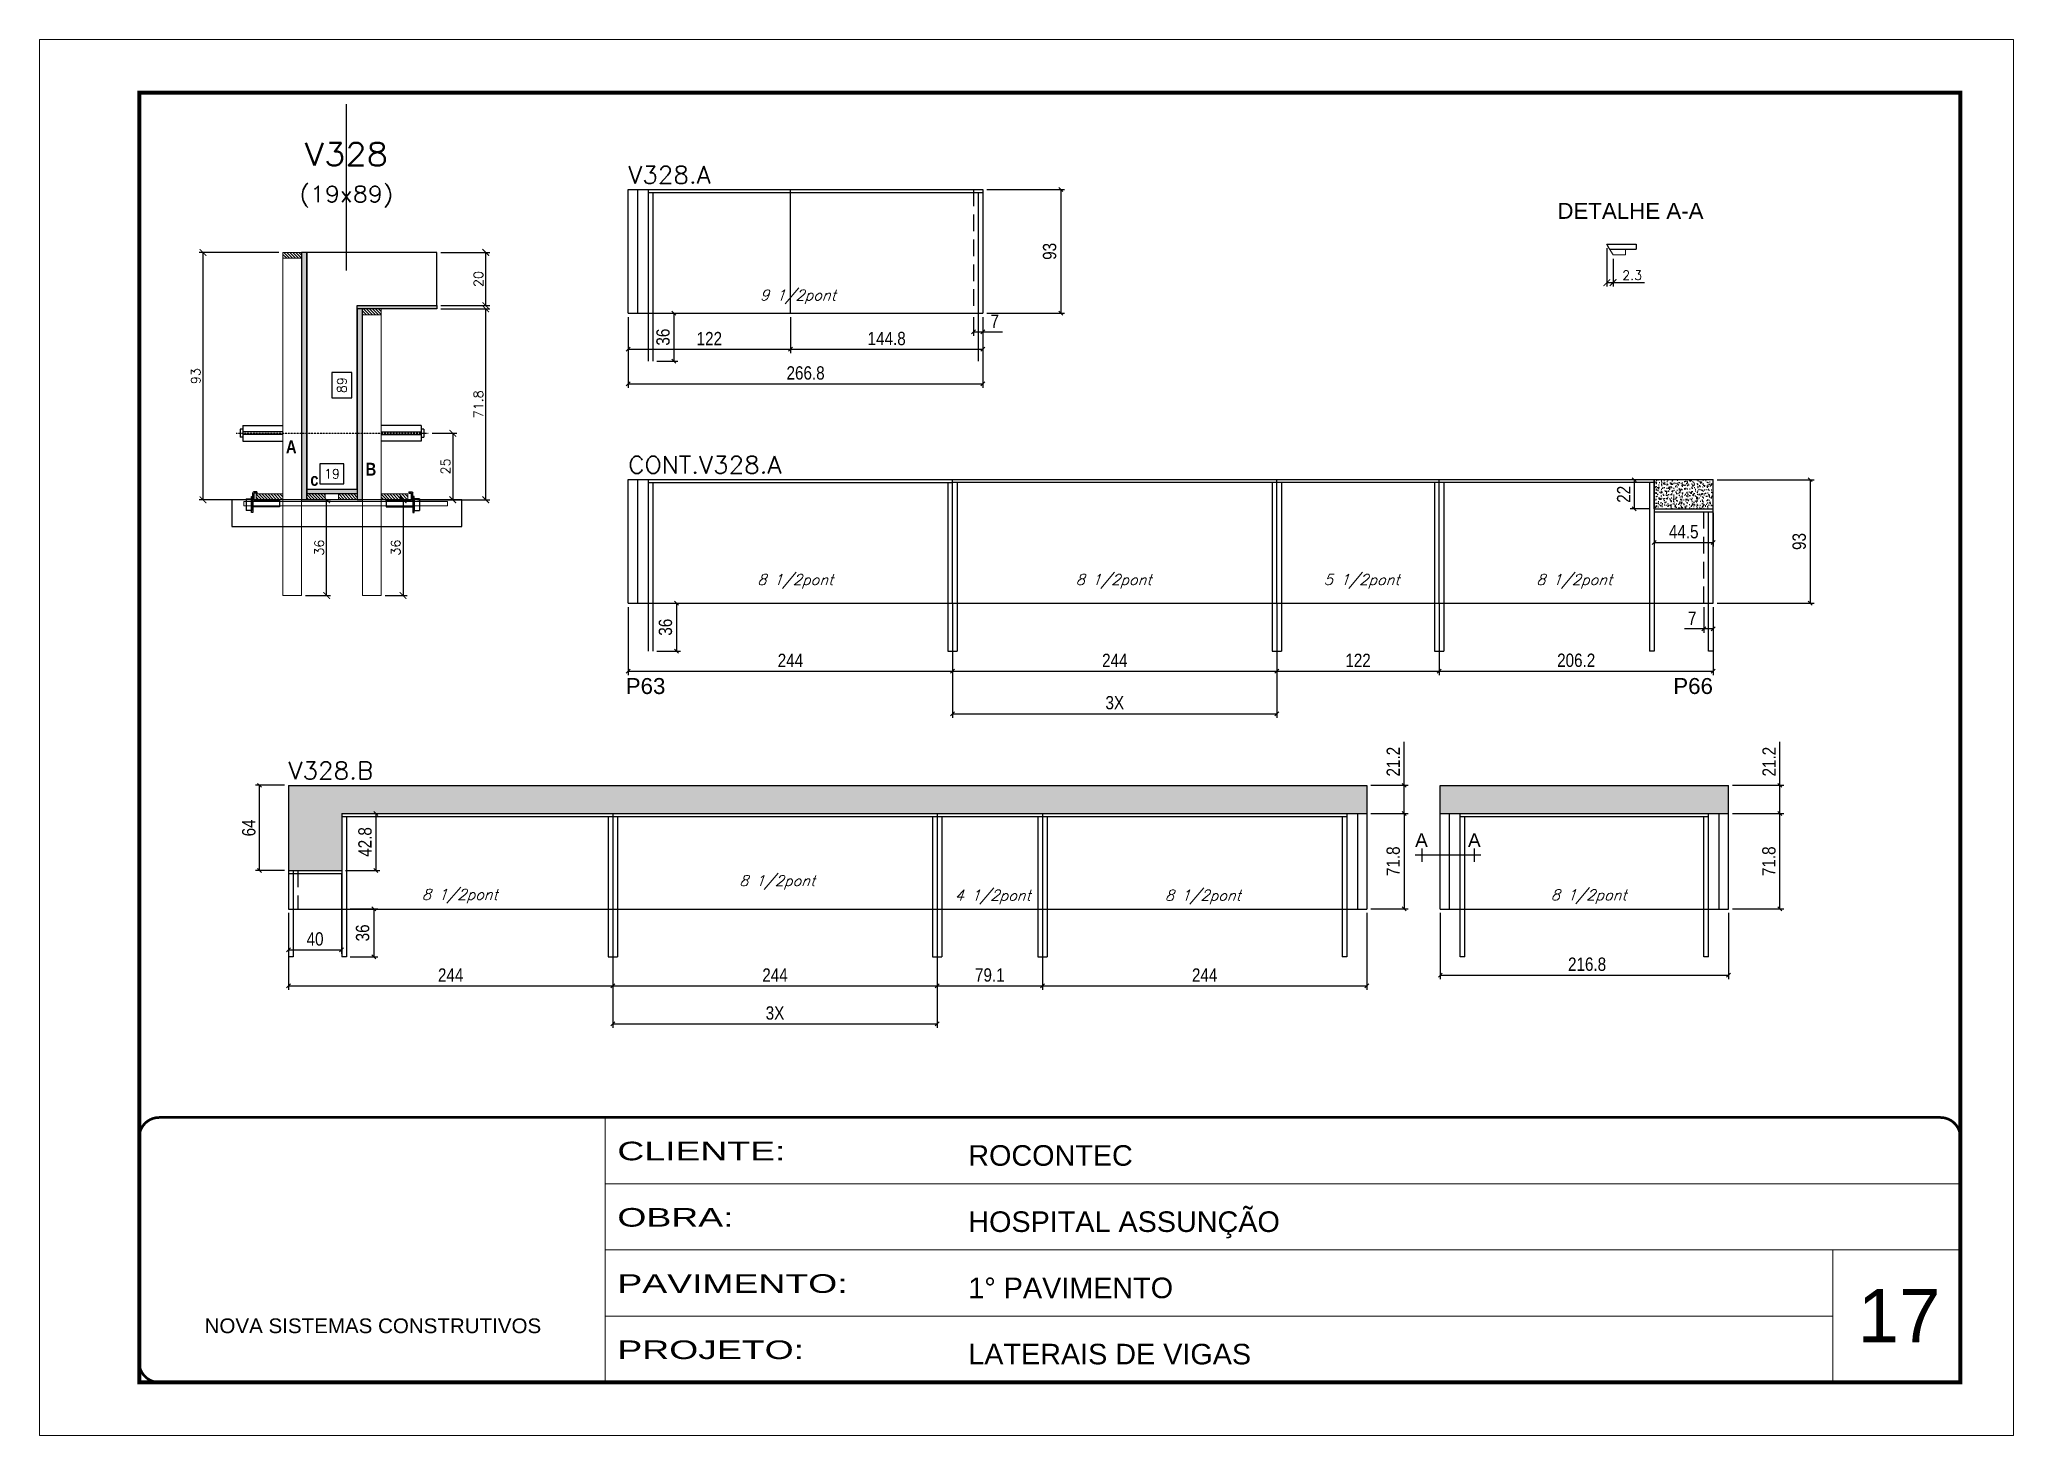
# Model space of a CAD drawing. Extents: x 137137 to 143418, y 10464 to 34486.
# Drawn here: x 137137 to 138622, y 28841 to 29891 of the extents above; entities that cross this region are included whole.
import ezdxf
from ezdxf.enums import TextEntityAlignment as Align

# ---------------------------------------------------------------- set-up
doc = ezdxf.new("R2010")
doc.units = 0
for name, pattern in [('CONTINUO', [0]), ('DASHED', [0.75, 0.5, -0.25]), ('HIDDEN', [0.375, 0.25, -0.125])]:
    doc.linetypes.add(name, pattern=pattern)
for name, color, linetype in [('5', 5, 'Continuous'), ('barrote', 251, 'Continuous'), ('COTA', 241, 'Continuous'), ('Cota Seção (2x)', 4, 'Continuous'), ('detalhes', 4, 'Continuous'), ('Painéis', 200, 'Continuous'), ('presilha', 1, 'Continuous'), ('SARR_2.2x7', 40, 'Continuous'), ('SARR_3.5x7', 81, 'Continuous'), ('TENSOR', 3, 'Continuous'), ('texto', 7, 'Continuous'), ('Texto de Titulo', 7, 'Continuous'), ('Texto Qtd Sarr', 242, 'Continuous')]:
    doc.layers.add(name, color=color, linetype=linetype)
for name, color, linetype, lineweight in [('CARIMBO', 255, 'Continuous', 9), ('CONCRETO', 251, 'Continuous', 25), ('Folhas', 255, 'Continuous', 9), ('Hachura', 251, 'Continuous', 9), ('Madeira', 126, 'Continuous', 18), ('Sarr 2.2x7', 40, 'Continuous', 9), ('SARRAFO DE PRESSAO', 251, 'DASHED', 9), ('SCO-___-LAJ', 2, 'Continuous', 0), ('Texto Seção', 7, 'Continuous', 15)]:
    doc.layers.add(name, color=color, linetype=linetype, lineweight=lineweight)
doc.styles.add('ARIAL', font='arial.ttf')
doc.styles.add('COTA TECNICA', font='techl___.ttf', dxfattribs={"height": 10})
doc.styles.add('REGUA-120', font='ROMANS.shx', dxfattribs={"height": 15})
doc.styles.add('Romans', font='romans.shx')
doc.styles.get("Standard").update_dxf_attribs({"font": 'arial.ttf'})
doc.styles.add('TECNICA', font='techb___.ttf', dxfattribs={"height": 10})
doc.styles.add('Tecnologia', font='')
doc.styles.get('Tecnologia').set_extended_font_data('Forgotten Futurist')
doc.dimstyles.new('Cota Seção (2x)', dxfattribs={"dimtxt": 7, "dimasz": 5, "dimexe": 3, "dimexo": 3, "dimgap": 2, "dimtad": 3, "dimdec": 1, "dimlfac": 0.5, "dimzin": 12, "dimdsep": 46, "dimtxsty": 'Romans', "dimblk": 'ARCHTICK', "dimcen": 0, "dimclrd": 4, "dimclre": 4, "dimclrt": 1, "dimadec": 1, "dimazin": 3, "dimtfac": 1, "dimtdec": 1, "dimtmove": 0, "dimatfit": 3, "dimldrblk": 'OBLIQUE', "dimfxl": 1, "dimtolj": 1, "dimtzin": 12, "dimarcsym": 0})
doc.dimstyles.new('Cota Seção interna', dxfattribs={"dimtxt": 7, "dimasz": 6, "dimexe": 0.18, "dimexo": 2, "dimgap": -4, "dimtad": 3, "dimdec": 1, "dimlfac": 0.5, "dimzin": 12, "dimdsep": 46, "dimtxsty": 'Romans', "dimblk": 'ARCHTICK', "dimcen": 0.09, "dimse1": 1, "dimse2": 1, "dimsd1": 1, "dimsd2": 1, "dimclrd": 180, "dimclre": 5, "dimclrt": 1, "dimadec": 0, "dimazin": 3, "dimtfac": 1, "dimtdec": 1, "dimtofl": 0, "dimtmove": 0, "dimatfit": 3, "dimldrblk": 'ARCHTICK', "dimfxl": 1, "dimtolj": 1, "dimtzin": 0, "dimarcsym": 0})
doc.dimstyles.new('PAINEL', dxfattribs={"dimtxt": 10, "dimasz": 3, "dimexe": 3, "dimexo": 3, "dimgap": 3, "dimtad": 1, "dimdec": 1, "dimzin": 12, "dimdsep": 46, "dimtxsty": 'COTA TECNICA', "dimblk1": 'OBLIQUE', "dimblk2": 'OBLIQUE', "dimsah": 1, "dimcen": 0.9, "dimclrd": 4, "dimclre": 4, "dimclrt": 240, "dimadec": 1, "dimazin": 3, "dimtfac": 1, "dimtdec": 1, "dimtmove": 0, "dimatfit": 3, "dimfxl": 1, "dimtolj": 1, "dimtzin": 12, "dimarcsym": 0})
pattern_1 = [(50, (-3189.5, -2271.9083), (5.46554007, -0.47817257), [0.5715, -6.2865]), (355, (-3189.5, -2271.908), (-1.05730264, 5.73170536), [0.4572, -5.02921753]), (100.4514447, (-3189.0445, -2271.948), (4.40823741, 5.25353256), [0.48570026, -5.34270734]), (46.1842, (-3189.5, -2270.384), (8.13237123, -1.26126984), [0.85725, -9.42975]), (96.6355576, (-3188.822, -2270.489), (7.122124, 7.42278374), [0.7285507, -8.01406824]), (351.184151, (-3189.5, -2270.384), (7.122124, 7.42278374), [0.685799, -7.54379196]), (21, (-3188.738, -2270.7653), (4.54843174, -3.06795595), [0.5715, -6.2865]), (326, (-3188.738, -2270.765), (1.85406085, 5.52563898), [0.4572, -5.0292]), (71.451445, (-3188.359, -2271.021), (6.40249258, 2.45768307), [0.48570026, -5.34269813]), (37.5, (-3189.5, -2271.9083), (0.092658098, 2.536651166), [0, -4.96824, 0, -5.1054, 0, -5.04825]), (7.5, (-3189.5, -2271.9083), (2.004589875, 3.005417245), [0, -2.91084, 0, -4.85394, 0, -1.92405]), (327.5, (-3191.1993, -2271.9083), (4.067717855, -0.17186232), [0, -1.905, 0, -5.9436, 0, -7.8867]), (317.5, (-3191.9613, -2271.9083), (4.44387544, 0.76279473), [0, -2.4765, 0, -3.94716, 0, -5.6007])]

msp = doc.modelspace()

# ---------------------------------------------------------------- texts
at = {"layer": '5', "color": 7, "linetype": 'Continuous'}
msp.add_text('DETALHE A-A', height=12, rotation=359.99996, dxfattribs=at).set_placement((138279.15, 29756.58))
at = {"layer": '5', "linetype": 'Continuous'}
for s, p in [('P63', (137578.31, 29399.19)), ('P66', (138366.35, 29399.2))]:
    msp.add_text(s, height=12, rotation=0.00004, dxfattribs=at).set_placement(p)
at = {"layer": 'CARIMBO', "style": 'ARIAL'}
msp.add_text('17', height=40, dxfattribs=at).set_placement((138505.15, 28911.62))
at = {"layer": 'detalhes', "style": 'TECNICA'}
for s, p in [('A', (137322.71, 29580.32)), ('B', (137382.68, 29563.48)), ('c', (137341.04, 29555.78))]:
    msp.add_text(s, height=9.6, rotation=360, dxfattribs=at).set_placement(p)
at = {"layer": 'detalhes', "color": 0, "linetype": 'Continuous', "style": 'ARIAL'}
for p in [(138176.91, 29289.3), (138216.67, 29289.3)]:
    msp.add_text('A', height=10.22, dxfattribs=at).set_placement(p, align=Align.MIDDLE_CENTER)
at = {"layer": 'texto', "color": 2, "char_height": 8, "attachment_point": 5, "style": 'Romans'}
for s, insert in [('{\\Q19;\\C256;9 1/2pont}', (137707.8, 29697.93)), ('{\\Q19;\\C256;8 1/2pont}', (137705.84, 29483.89)), ('{\\Q19;\\C256;8 1/2pont}', (137945.33, 29483.89)), ('{\\Q19;\\C256;5 1/2pont}', (138131.91, 29483.89)), ('{\\Q19;\\C256;8 1/2pont}', (138291.83, 29483.89)), ('{\\Q19;\\C256;8 1/2pont}', (137692.23, 29257.46)), ('{\\Q19;\\C256;8 1/2pont}', (137453.48, 29247.12)), ('{\\Q19;\\C256;4 1/2pont}', (137854.42, 29246.46)), ('{\\Q19;\\C256;8 1/2pont}', (138012.44, 29246.46)), ('{\\Q19;\\C256;8 1/2pont}', (138302.69, 29246.76))]:
    msp.add_mtext(s, dxfattribs=dict(at, insert=insert))
at = {"layer": 'Texto Seção', "style": 'REGUA-120', "width": 1.05}
for s, p in [('V328.A', (137580.21, 29783.16)), ('CONT.V328.A', (137580.21, 29565.05)), ('V328.B', (137324.61, 29335.09))]:
    msp.add_text(s, height=13, dxfattribs=at).set_placement(p)

# ---------------------------------------------------------------- blocks, each defined once
blk = doc.blocks.new('9999999999')
at = {"color": 30, "linetype": 'CONTINUO'}
for p, q in [((98564.6, 34230.2), (98564.6, 34429.4)), ((98564.6, 34379.6), (99584, 34379.6)), ((98564.6, 34329.8), (99488, 34329.8)), ((99584, 34329.8), (99488, 34329.8)), ((99488, 34329.8), (99488, 34230.2)), ((98564.6, 34280), (99488, 34280))]:
    blk.add_line(p, q, dxfattribs=at)
at = {"color": 30, "linetype": 'CONTINUO', "const_width": 2}
blk.add_lwpolyline([(99584, 34230.2), (99584, 34414.4, 0.414214), (99569, 34429.4), (98229, 34429.4, 0.414214), (98214, 34414.4), (98214, 34245.2, 0.414214), (98229, 34230.2), (99584, 34230.2)], format="xyb", dxfattribs=at)
at = {"layer": 'Folhas'}
blk.add_lwpolyline([(98139, 34190.2), (99624, 34190.2), (99624, 35240.2), (98139, 35240.2)], close=True, dxfattribs=at)
at = {"layer": 'Folhas', "color": 30, "const_width": 3}
blk.add_lwpolyline([(98214, 34230.2), (99584, 34230.2), (99584, 35200.2), (98214, 35200.2)], close=True, dxfattribs=at)
at = {"color": 7, "linetype": 'Continuous', "ltscale": 5, "style": 'ARIAL'}
for s, height, p in [('ROCONTEC', 15.48, (98837.7, 34393.1)), ('HOSPITAL ASSUNÇÃO', 15.483, (98837.7, 34343.3)), ('1° PAVIMENTO', 15.483, (98837.7, 34293.5)), ('NOVA SISTEMAS CONSTRUTIVOS', 11.059, (98263.2, 34267.2)), ('LATERAIS DE VIGAS', 15.483, (98837.7, 34243.7))]:
    blk.add_text(s, height=height, dxfattribs=at).set_placement(p)
at = {"layer": 'Folhas', "color": 7, "style": 'Tecnologia', "width": 1.5}
for s, p in [('CLIENTE:', (98573.7, 34397.2)), ('OBRA:', (98573.7, 34347.3)), ('PAVIMENTO:', (98573.7, 34297.5)), ('PROJETO:', (98573.7, 34247.7))]:
    blk.add_text(s, height=14, dxfattribs=at).set_placement(p)
blk = doc.blocks.new('titulo1')
at = {"layer": 'Defpoints', "color": 252, "linetype": 'HIDDEN', "ltscale": 2}
blk.add_line((0, 0), (0, 125), dxfattribs=at)
at = {"layer": 'Defpoints', "style": 'Romans', "oblique": 15}
blk.add_attdef('FOLHA', text='', height=10, dxfattribs=at).set_placement((0, 15.6), align=Align.MIDDLE_CENTER)
at = {"layer": 'Texto Qtd Sarr', "color": 3, "style": 'Romans', "oblique": 15}
for tag, height, p in [('TITULO', 17, (0, 71.4)), ('SEÇÃO', 12, (0, 41.5))]:
    blk.add_attdef(tag, text='', height=height, dxfattribs=at).set_placement(p, align=Align.MIDDLE_CENTER)
blk = doc.blocks.new('_ArchTick')
at = {"color": 0, "linetype": 'ByBlock', "const_width": 0.15}
blk.add_lwpolyline([(-0.5, -0.5), (0.5, 0.5)], dxfattribs=at)
blk = doc.blocks.new('*D128')
at = {"layer": 'COTA', "color": 4, "lineweight": -2, "transparency": 16777216}
for p, q in [((137439.3, 29688.9), (137476, 29688.9)), ((137473, 29545.3), (137473, 29688.9)), ((137421.7, 29545.3), (137476, 29545.3))]:
    blk.add_line(p, q, dxfattribs=at)
at = {"layer": 'Defpoints', "color": 0, "transparency": 16777216}
for p in [(137436.3, 29688.9), (137473, 29688.9), (137418.7, 29545.3)]:
    blk.add_point(p, dxfattribs=at)
at = {"layer": 'COTA', "color": 4, "lineweight": -2, "transparency": 16777216, "xscale": 5, "yscale": 5, "zscale": 5}
for p, rotation in [((137473, 29688.9), 90), ((137473, 29545.3), 270)]:
    blk.add_blockref('_ArchTick', p, dxfattribs=dict(at, rotation=rotation))
at = {"layer": 'COTA', "color": 1, "transparency": 16777216, "insert": (137467.5, 29617.1), "char_height": 7, "attachment_point": 5, "rotation": 90, "style": 'Romans'}
blk.add_mtext('\\A1;71.8', dxfattribs=at)
blk = doc.blocks.new('_Oblique')
at = {"color": 0, "linetype": 'ByBlock', "lineweight": -2}
blk.add_line((-0.5, -0.5), (0.5, 0.5), dxfattribs=at)
blk = doc.blocks.new('*D129')
at = {"layer": 'COTA', "color": 4, "lineweight": -2, "transparency": 16777216}
for p, q in [((137439.3, 29731.3), (137476, 29731.3)), ((137473, 29691.3), (137473, 29731.3)), ((137439.3, 29691.3), (137476, 29691.3))]:
    blk.add_line(p, q, dxfattribs=at)
at = {"layer": 'Defpoints', "color": 0, "transparency": 16777216}
for p in [(137436.3, 29731.3), (137473, 29731.3), (137436.3, 29691.3)]:
    blk.add_point(p, dxfattribs=at)
at = {"layer": 'COTA', "color": 4, "lineweight": -2, "transparency": 16777216, "xscale": 5, "yscale": 5, "zscale": 5}
for p, rotation in [((137473, 29731.3), 90), ((137473, 29691.3), 270)]:
    blk.add_blockref('_ArchTick', p, dxfattribs=dict(at, rotation=rotation))
at = {"layer": 'COTA', "color": 1, "transparency": 16777216, "insert": (137467.5, 29711.3), "char_height": 7, "attachment_point": 5, "rotation": 90, "style": 'Romans'}
blk.add_mtext('\\A1;20', dxfattribs=at)
blk = doc.blocks.new('*D130')
at = {"layer": 'Cota Seção (2x)', "color": 180, "lineweight": -2, "transparency": 16777216}
for p, q in [((137372.3, 29641), (137357.3, 29641)), ((137357.3, 29641), (137357.3, 29622)), ((137372.3, 29622), (137372.3, 29641)), ((137357.3, 29622), (137372.3, 29622))]:
    blk.add_line(p, q, dxfattribs=at)
at = {"layer": 'Defpoints', "color": 0, "transparency": 16777216}
for p in [(137376.3, 29731.3), (137376.3, 29731.3), (137376.3, 29553.3)]:
    blk.add_point(p, dxfattribs=at)
at = {"layer": 'Cota Seção (2x)', "color": 1, "transparency": 16777216, "insert": (137364.8, 29631.5), "char_height": 7, "attachment_point": 5, "rotation": 90, "style": 'Romans'}
blk.add_mtext('\\A1;89', dxfattribs=at)
blk = doc.blocks.new('PRESILHA METÁLICA 1')
at = {"layer": 'presilha'}
for p, q in [((0, 13), (6, 13)), ((0, 13), (0, 0)), ((6, 0), (0, 0)), ((6, 15.5), (7.5, 15.5)), ((6, -2.5), (6, 15.5)), ((6, 13), (6, 0)), ((7.5, 10.6), (7.5, 19.9)), ((7.5, 15.5), (7.5, -2.5)), ((37.5, 4.1), (7.5, 4.1)), ((12, 21), (8.6, 21)), ((9, 11.6), (9, 18.9)), ((12, 19.5), (9.6, 19.5)), ((37.5, 11), (9.6, 11)), ((12, 21), (12, 19.5)), ((37.5, 11), (37.5, 4.1)), ((7.5, -2.5), (6, -2.5))]:
    blk.add_line(p, q, dxfattribs=at)
for centre, radius, start, end in [((8.6, 19.9), 1.14, 90, 180), ((9.6, 18.9), 0.57, 90, 180), ((9.6, 11.6), 0.57, 180, 270)]:
    blk.add_arc(centre, radius, start, end, dxfattribs=at)
blk = doc.blocks.new('*D131')
at = {"layer": 'Cota Seção (2x)', "color": 180, "lineweight": -2, "transparency": 16777216}
for p, q in [((137366.3, 29572.3), (137348.3, 29572.3)), ((137348.3, 29572.3), (137348.3, 29557.3)), ((137366.3, 29557.3), (137366.3, 29572.3)), ((137348.3, 29557.3), (137366.3, 29557.3))]:
    blk.add_line(p, q, dxfattribs=at)
at = {"layer": 'Defpoints', "color": 0, "transparency": 16777216}
for p in [(137376.3, 29553.3), (137338.3, 29545.3), (137376.3, 29545.3)]:
    blk.add_point(p, dxfattribs=at)
at = {"layer": 'Cota Seção (2x)', "color": 1, "transparency": 16777216, "insert": (137357.3, 29564.8), "char_height": 7, "attachment_point": 5, "style": 'Romans'}
blk.add_mtext('\\A1;19', dxfattribs=at)
blk = doc.blocks.new('*D132')
at = {"layer": 'COTA', "color": 4, "lineweight": -2, "transparency": 16777216}
for p, q in [((137317.3, 29731.3), (137257.3, 29731.3)), ((137260.3, 29731.3), (137260.3, 29545.3)), ((137317.3, 29545.3), (137257.3, 29545.3))]:
    blk.add_line(p, q, dxfattribs=at)
at = {"layer": 'Defpoints', "color": 0, "transparency": 16777216}
for p in [(137320.3, 29731.3), (137260.3, 29545.3), (137320.3, 29545.3)]:
    blk.add_point(p, dxfattribs=at)
at = {"layer": 'COTA', "color": 4, "lineweight": -2, "transparency": 16777216, "xscale": 5, "yscale": 5, "zscale": 5}
for p, rotation in [((137260.3, 29731.3), 90), ((137260.3, 29545.3), 270)]:
    blk.add_blockref('_ArchTick', p, dxfattribs=dict(at, rotation=rotation))
at = {"layer": 'COTA', "color": 1, "transparency": 16777216, "insert": (137254.8, 29638.3), "char_height": 7, "attachment_point": 5, "rotation": 90, "style": 'Romans'}
blk.add_mtext('\\A1;93', dxfattribs=at)
blk = doc.blocks.new('*D133')
at = {"layer": 'COTA', "color": 4, "lineweight": -2, "transparency": 16777216}
for p, q in [((137432.6, 29595.3), (137451.2, 29595.3)), ((137448.2, 29595.3), (137448.2, 29545.3)), ((137432.6, 29545.3), (137451.2, 29545.3))]:
    blk.add_line(p, q, dxfattribs=at)
at = {"layer": 'Defpoints', "color": 0, "transparency": 16777216}
for p in [(137429.6, 29595.3), (137429.6, 29545.3), (137448.2, 29545.3)]:
    blk.add_point(p, dxfattribs=at)
at = {"layer": 'COTA', "color": 4, "lineweight": -2, "transparency": 16777216, "xscale": 5, "yscale": 5, "zscale": 5}
for p, rotation in [((137448.2, 29595.3), 90), ((137448.2, 29545.3), 270)]:
    blk.add_blockref('_ArchTick', p, dxfattribs=dict(at, rotation=rotation))
at = {"layer": 'COTA', "color": 1, "transparency": 16777216, "insert": (137442.7, 29570.3), "char_height": 7, "attachment_point": 5, "rotation": 90, "style": 'Romans'}
blk.add_mtext('\\A1;25', dxfattribs=at)
blk = doc.blocks.new('*D137')
at = {"layer": 'COTA', "color": 4, "lineweight": -2, "ltscale": 25, "transparency": 16777216}
for p, q in [((137580.2, 29464.4), (137580.2, 29413.4)), ((137824.2, 29464.4), (137824.2, 29413.4)), ((137580.2, 29416.4), (137824.2, 29416.4))]:
    blk.add_line(p, q, dxfattribs=at)
at = {"layer": 'Defpoints', "color": 0, "ltscale": 25, "transparency": 16777216}
for p in [(137580.2, 29467.4), (137824.2, 29467.4), (137824.2, 29416.4)]:
    blk.add_point(p, dxfattribs=at)
at = {"layer": 'COTA', "color": 4, "lineweight": -2, "ltscale": 25, "transparency": 16777216, "xscale": 3, "yscale": 3, "zscale": 3, "rotation": 180}
blk.add_blockref('_Oblique', (137580.2, 29416.4), dxfattribs=at)
at = {"layer": 'COTA', "color": 4, "lineweight": -2, "ltscale": 25, "transparency": 16777216, "xscale": 3, "yscale": 3, "zscale": 3}
blk.add_blockref('_Oblique', (137824.2, 29416.4), dxfattribs=at)
at = {"layer": 'COTA', "color": 240, "ltscale": 25, "transparency": 16777216, "insert": (137702.2, 29424.5), "char_height": 10, "attachment_point": 5, "style": 'COTA TECNICA'}
blk.add_mtext('\\A1;244', dxfattribs=at)
blk = doc.blocks.new('*D138')
at = {"layer": 'COTA', "color": 4, "lineweight": -2, "ltscale": 25, "transparency": 16777216}
for p, q in [((137824.2, 29464.4), (137824.2, 29413.4)), ((138068.2, 29464.4), (138068.2, 29413.4)), ((137824.2, 29416.4), (138068.2, 29416.4))]:
    blk.add_line(p, q, dxfattribs=at)
at = {"layer": 'Defpoints', "color": 0, "ltscale": 25, "transparency": 16777216}
for p in [(137824.2, 29467.4), (138068.2, 29467.4), (138068.2, 29416.4)]:
    blk.add_point(p, dxfattribs=at)
at = {"layer": 'COTA', "color": 4, "lineweight": -2, "ltscale": 25, "transparency": 16777216, "xscale": 3, "yscale": 3, "zscale": 3, "rotation": 180}
blk.add_blockref('_Oblique', (137824.2, 29416.4), dxfattribs=at)
at = {"layer": 'COTA', "color": 4, "lineweight": -2, "ltscale": 25, "transparency": 16777216, "xscale": 3, "yscale": 3, "zscale": 3}
blk.add_blockref('_Oblique', (138068.2, 29416.4), dxfattribs=at)
at = {"layer": 'COTA', "color": 240, "ltscale": 25, "transparency": 16777216, "insert": (137946.2, 29424.5), "char_height": 10, "attachment_point": 5, "style": 'COTA TECNICA'}
blk.add_mtext('\\A1;244', dxfattribs=at)
blk = doc.blocks.new('*D134')
at = {"layer": 'COTA', "color": 4, "lineweight": -2, "ltscale": 25, "transparency": 16777216}
for p, q in [((137824.2, 29464.4), (137824.2, 29381.3)), ((138068.2, 29464.4), (138068.2, 29381.3)), ((137824.2, 29384.3), (138068.2, 29384.3))]:
    blk.add_line(p, q, dxfattribs=at)
at = {"layer": 'Defpoints', "color": 0, "ltscale": 25, "transparency": 16777216}
for p in [(137824.2, 29467.4), (138068.2, 29467.4), (138068.2, 29384.3)]:
    blk.add_point(p, dxfattribs=at)
at = {"layer": 'COTA', "color": 4, "lineweight": -2, "ltscale": 25, "transparency": 16777216, "xscale": 3, "yscale": 3, "zscale": 3, "rotation": 180}
blk.add_blockref('_Oblique', (137824.2, 29384.3), dxfattribs=at)
at = {"layer": 'COTA', "color": 4, "lineweight": -2, "ltscale": 25, "transparency": 16777216, "xscale": 3, "yscale": 3, "zscale": 3}
blk.add_blockref('_Oblique', (138068.2, 29384.3), dxfattribs=at)
at = {"layer": 'COTA', "color": 240, "ltscale": 25, "transparency": 16777216, "insert": (137946.2, 29392.6), "char_height": 10, "attachment_point": 5, "style": 'COTA TECNICA'}
blk.add_mtext('\\A1;3X', dxfattribs=at)
blk = doc.blocks.new('*D135')
at = {"layer": 'COTA', "color": 4, "lineweight": -2, "ltscale": 25, "transparency": 16777216}
for p, q in [((138068.2, 29464.4), (138068.2, 29413.4)), ((138190.2, 29464.4), (138190.2, 29413.4)), ((138068.2, 29416.4), (138190.2, 29416.4))]:
    blk.add_line(p, q, dxfattribs=at)
at = {"layer": 'Defpoints', "color": 0, "ltscale": 25, "transparency": 16777216}
for p in [(138068.2, 29467.4), (138190.2, 29467.4), (138190.2, 29416.4)]:
    blk.add_point(p, dxfattribs=at)
at = {"layer": 'COTA', "color": 4, "lineweight": -2, "ltscale": 25, "transparency": 16777216, "xscale": 3, "yscale": 3, "zscale": 3, "rotation": 180}
blk.add_blockref('_Oblique', (138068.2, 29416.4), dxfattribs=at)
at = {"layer": 'COTA', "color": 4, "lineweight": -2, "ltscale": 25, "transparency": 16777216, "xscale": 3, "yscale": 3, "zscale": 3}
blk.add_blockref('_Oblique', (138190.2, 29416.4), dxfattribs=at)
at = {"layer": 'COTA', "color": 240, "ltscale": 25, "transparency": 16777216, "insert": (138129.2, 29424.5), "char_height": 10, "attachment_point": 5, "style": 'COTA TECNICA'}
blk.add_mtext('\\A1;122', dxfattribs=at)
blk = doc.blocks.new('*D136')
at = {"layer": 'COTA', "color": 4, "lineweight": -2, "ltscale": 25, "transparency": 16777216}
for p, q in [((138190.2, 29464.4), (138190.2, 29413.4)), ((138396.4, 29464.4), (138396.4, 29413.4)), ((138190.2, 29416.4), (138396.4, 29416.4))]:
    blk.add_line(p, q, dxfattribs=at)
at = {"layer": 'Defpoints', "color": 0, "ltscale": 25, "transparency": 16777216}
for p in [(138190.2, 29467.4), (138396.4, 29467.4), (138396.4, 29416.4)]:
    blk.add_point(p, dxfattribs=at)
at = {"layer": 'COTA', "color": 4, "lineweight": -2, "ltscale": 25, "transparency": 16777216, "xscale": 3, "yscale": 3, "zscale": 3, "rotation": 180}
blk.add_blockref('_Oblique', (138190.2, 29416.4), dxfattribs=at)
at = {"layer": 'COTA', "color": 4, "lineweight": -2, "ltscale": 25, "transparency": 16777216, "xscale": 3, "yscale": 3, "zscale": 3}
blk.add_blockref('_Oblique', (138396.4, 29416.4), dxfattribs=at)
at = {"layer": 'COTA', "color": 240, "ltscale": 25, "transparency": 16777216, "insert": (138293.3, 29424.5), "char_height": 10, "attachment_point": 5, "style": 'COTA TECNICA'}
blk.add_mtext('\\A1;206.2', dxfattribs=at)
blk = doc.blocks.new('*D139')
at = {"layer": 'COTA', "color": 4, "lineweight": -2, "ltscale": 25, "transparency": 16777216}
for p, q in [((137850, 29778.6), (137908.5, 29778.6)), ((137905.5, 29778.6), (137905.5, 29685.6)), ((137850, 29685.6), (137908.5, 29685.6))]:
    blk.add_line(p, q, dxfattribs=at)
at = {"layer": 'Defpoints', "color": 0, "ltscale": 25, "transparency": 16777216}
for p in [(137847, 29778.6), (137847, 29685.6), (137905.5, 29685.6)]:
    blk.add_point(p, dxfattribs=at)
at = {"layer": 'COTA', "color": 4, "lineweight": -2, "ltscale": 25, "transparency": 16777216, "xscale": 3, "yscale": 3, "zscale": 3}
for p, rotation in [((137905.5, 29778.6), 90), ((137905.5, 29685.6), 270)]:
    blk.add_blockref('_Oblique', p, dxfattribs=dict(at, rotation=rotation))
at = {"layer": 'COTA', "color": 240, "ltscale": 25, "transparency": 16777216, "insert": (137897.2, 29732.1), "char_height": 10, "attachment_point": 5, "rotation": 90, "style": 'COTA TECNICA'}
blk.add_mtext('\\A1;93', dxfattribs=at)
blk = doc.blocks.new('*D142')
at = {"layer": 'COTA', "color": 4, "lineweight": -2, "ltscale": 25, "transparency": 16777216}
for p, q in [((137580.2, 29682.6), (137580.2, 29629.5)), ((137847, 29682.6), (137847, 29629.5)), ((137580.2, 29632.5), (137847, 29632.5))]:
    blk.add_line(p, q, dxfattribs=at)
at = {"layer": 'Defpoints', "color": 0, "ltscale": 25, "transparency": 16777216}
for p in [(137580.2, 29685.6), (137847, 29685.6), (137847, 29632.5)]:
    blk.add_point(p, dxfattribs=at)
at = {"layer": 'COTA', "color": 4, "lineweight": -2, "ltscale": 25, "transparency": 16777216, "xscale": 3, "yscale": 3, "zscale": 3, "rotation": 180}
blk.add_blockref('_Oblique', (137580.2, 29632.5), dxfattribs=at)
at = {"layer": 'COTA', "color": 4, "lineweight": -2, "ltscale": 25, "transparency": 16777216, "xscale": 3, "yscale": 3, "zscale": 3}
blk.add_blockref('_Oblique', (137847, 29632.5), dxfattribs=at)
at = {"layer": 'COTA', "color": 240, "ltscale": 25, "transparency": 16777216, "insert": (137713.6, 29640.6), "char_height": 10, "attachment_point": 5, "style": 'COTA TECNICA'}
blk.add_mtext('\\A1;266.8', dxfattribs=at)
blk = doc.blocks.new('*D143')
at = {"layer": 'COTA', "color": 4, "lineweight": -2, "ltscale": 25, "transparency": 16777216}
for p, q in [((137580.2, 29682.6), (137580.2, 29655.5)), ((137702.2, 29682.6), (137702.2, 29655.5)), ((137580.2, 29658.5), (137702.2, 29658.5))]:
    blk.add_line(p, q, dxfattribs=at)
at = {"layer": 'Defpoints', "color": 0, "ltscale": 25, "transparency": 16777216}
for p in [(137580.2, 29685.6), (137702.2, 29685.6), (137702.2, 29658.5)]:
    blk.add_point(p, dxfattribs=at)
at = {"layer": 'COTA', "color": 4, "lineweight": -2, "ltscale": 25, "transparency": 16777216, "xscale": 3, "yscale": 3, "zscale": 3, "rotation": 180}
blk.add_blockref('_Oblique', (137580.2, 29658.5), dxfattribs=at)
at = {"layer": 'COTA', "color": 4, "lineweight": -2, "ltscale": 25, "transparency": 16777216, "xscale": 3, "yscale": 3, "zscale": 3}
blk.add_blockref('_Oblique', (137702.2, 29658.5), dxfattribs=at)
at = {"layer": 'COTA', "color": 240, "ltscale": 25, "transparency": 16777216, "insert": (137641.2, 29666.5), "char_height": 10, "attachment_point": 5, "style": 'COTA TECNICA'}
blk.add_mtext('\\A1;122', dxfattribs=at)
blk = doc.blocks.new('*D144')
at = {"layer": 'COTA', "color": 4, "lineweight": -2, "ltscale": 25, "transparency": 16777216}
for p, q in [((137702.2, 29682.6), (137702.2, 29655.5)), ((137847, 29682.6), (137847, 29655.5)), ((137702.2, 29658.5), (137847, 29658.5))]:
    blk.add_line(p, q, dxfattribs=at)
at = {"layer": 'Defpoints', "color": 0, "ltscale": 25, "transparency": 16777216}
for p in [(137702.2, 29685.6), (137847, 29685.6), (137847, 29658.5)]:
    blk.add_point(p, dxfattribs=at)
at = {"layer": 'COTA', "color": 4, "lineweight": -2, "ltscale": 25, "transparency": 16777216, "xscale": 3, "yscale": 3, "zscale": 3, "rotation": 180}
blk.add_blockref('_Oblique', (137702.2, 29658.5), dxfattribs=at)
at = {"layer": 'COTA', "color": 4, "lineweight": -2, "ltscale": 25, "transparency": 16777216, "xscale": 3, "yscale": 3, "zscale": 3}
blk.add_blockref('_Oblique', (137847, 29658.5), dxfattribs=at)
at = {"layer": 'COTA', "color": 240, "ltscale": 25, "transparency": 16777216, "insert": (137774.6, 29666.5), "char_height": 10, "attachment_point": 5, "style": 'COTA TECNICA'}
blk.add_mtext('\\A1;144.8', dxfattribs=at)
blk = doc.blocks.new('*D145')
at = {"layer": 'COTA', "color": 4, "lineweight": -2, "ltscale": 25, "transparency": 16777216}
for p, q in [((137324.6, 29234.5), (137324.6, 29176.7)), ((137568.6, 29234.5), (137568.6, 29176.7)), ((137324.6, 29179.7), (137568.6, 29179.7))]:
    blk.add_line(p, q, dxfattribs=at)
at = {"layer": 'Defpoints', "color": 0, "ltscale": 25, "transparency": 16777216}
for p in [(137324.6, 29237.5), (137568.6, 29237.5), (137568.6, 29179.7)]:
    blk.add_point(p, dxfattribs=at)
at = {"layer": 'COTA', "color": 4, "lineweight": -2, "ltscale": 25, "transparency": 16777216, "xscale": 3, "yscale": 3, "zscale": 3, "rotation": 180}
blk.add_blockref('_Oblique', (137324.6, 29179.7), dxfattribs=at)
at = {"layer": 'COTA', "color": 4, "lineweight": -2, "ltscale": 25, "transparency": 16777216, "xscale": 3, "yscale": 3, "zscale": 3}
blk.add_blockref('_Oblique', (137568.6, 29179.7), dxfattribs=at)
at = {"layer": 'COTA', "color": 240, "ltscale": 25, "transparency": 16777216, "insert": (137446.6, 29187.8), "char_height": 10, "attachment_point": 5, "style": 'COTA TECNICA'}
blk.add_mtext('\\A1;244', dxfattribs=at)
blk = doc.blocks.new('*D146')
at = {"layer": 'COTA', "color": 4, "lineweight": -2, "ltscale": 25, "transparency": 16777216}
for p, q in [((137568.6, 29234.5), (137568.6, 29176.7)), ((137812.6, 29234.5), (137812.6, 29176.7)), ((137568.6, 29179.7), (137812.6, 29179.7))]:
    blk.add_line(p, q, dxfattribs=at)
at = {"layer": 'Defpoints', "color": 0, "ltscale": 25, "transparency": 16777216}
for p in [(137568.6, 29237.5), (137812.6, 29237.5), (137812.6, 29179.7)]:
    blk.add_point(p, dxfattribs=at)
at = {"layer": 'COTA', "color": 4, "lineweight": -2, "ltscale": 25, "transparency": 16777216, "xscale": 3, "yscale": 3, "zscale": 3, "rotation": 180}
blk.add_blockref('_Oblique', (137568.6, 29179.7), dxfattribs=at)
at = {"layer": 'COTA', "color": 4, "lineweight": -2, "ltscale": 25, "transparency": 16777216, "xscale": 3, "yscale": 3, "zscale": 3}
blk.add_blockref('_Oblique', (137812.6, 29179.7), dxfattribs=at)
at = {"layer": 'COTA', "color": 240, "ltscale": 25, "transparency": 16777216, "insert": (137690.6, 29187.8), "char_height": 10, "attachment_point": 5, "style": 'COTA TECNICA'}
blk.add_mtext('\\A1;244', dxfattribs=at)
blk = doc.blocks.new('*D147')
at = {"layer": 'COTA', "color": 4, "lineweight": -2, "ltscale": 25, "transparency": 16777216}
for p, q in [((137812.6, 29234.5), (137812.6, 29176.7)), ((137891.8, 29234.5), (137891.8, 29176.7)), ((137812.6, 29179.7), (137891.8, 29179.7))]:
    blk.add_line(p, q, dxfattribs=at)
at = {"layer": 'Defpoints', "color": 0, "ltscale": 25, "transparency": 16777216}
for p in [(137812.6, 29237.5), (137891.8, 29237.5), (137891.8, 29179.7)]:
    blk.add_point(p, dxfattribs=at)
at = {"layer": 'COTA', "color": 4, "lineweight": -2, "ltscale": 25, "transparency": 16777216, "xscale": 3, "yscale": 3, "zscale": 3, "rotation": 180}
blk.add_blockref('_Oblique', (137812.6, 29179.7), dxfattribs=at)
at = {"layer": 'COTA', "color": 4, "lineweight": -2, "ltscale": 25, "transparency": 16777216, "xscale": 3, "yscale": 3, "zscale": 3}
blk.add_blockref('_Oblique', (137891.8, 29179.7), dxfattribs=at)
at = {"layer": 'COTA', "color": 240, "ltscale": 25, "transparency": 16777216, "insert": (137852.2, 29187.8), "char_height": 10, "attachment_point": 5, "style": 'COTA TECNICA'}
blk.add_mtext('\\A1;79.1', dxfattribs=at)
blk = doc.blocks.new('*D148')
at = {"layer": 'COTA', "color": 4, "lineweight": -2, "ltscale": 25, "transparency": 16777216}
for p, q in [((137891.8, 29234.5), (137891.8, 29176.7)), ((138135.8, 29234.5), (138135.8, 29176.7)), ((137891.8, 29179.7), (138135.8, 29179.7))]:
    blk.add_line(p, q, dxfattribs=at)
at = {"layer": 'Defpoints', "color": 0, "ltscale": 25, "transparency": 16777216}
for p in [(137891.8, 29237.5), (138135.8, 29237.5), (138135.8, 29179.7)]:
    blk.add_point(p, dxfattribs=at)
at = {"layer": 'COTA', "color": 4, "lineweight": -2, "ltscale": 25, "transparency": 16777216, "xscale": 3, "yscale": 3, "zscale": 3, "rotation": 180}
blk.add_blockref('_Oblique', (137891.8, 29179.7), dxfattribs=at)
at = {"layer": 'COTA', "color": 4, "lineweight": -2, "ltscale": 25, "transparency": 16777216, "xscale": 3, "yscale": 3, "zscale": 3}
blk.add_blockref('_Oblique', (138135.8, 29179.7), dxfattribs=at)
at = {"layer": 'COTA', "color": 240, "ltscale": 25, "transparency": 16777216, "insert": (138013.8, 29187.8), "char_height": 10, "attachment_point": 5, "style": 'COTA TECNICA'}
blk.add_mtext('\\A1;244', dxfattribs=at)
blk = doc.blocks.new('*D149')
at = {"layer": 'COTA', "color": 4, "lineweight": -2, "ltscale": 25, "transparency": 16777216}
for p, q in [((138191.1, 29234.5), (138191.1, 29184.8)), ((138407.9, 29234.5), (138407.9, 29184.8)), ((138191.1, 29187.8), (138407.9, 29187.8))]:
    blk.add_line(p, q, dxfattribs=at)
at = {"layer": 'Defpoints', "color": 0, "ltscale": 25, "transparency": 16777216}
for p in [(138191.1, 29237.5), (138407.9, 29237.5), (138407.9, 29187.8)]:
    blk.add_point(p, dxfattribs=at)
at = {"layer": 'COTA', "color": 4, "lineweight": -2, "ltscale": 25, "transparency": 16777216, "xscale": 3, "yscale": 3, "zscale": 3, "rotation": 180}
blk.add_blockref('_Oblique', (138191.1, 29187.8), dxfattribs=at)
at = {"layer": 'COTA', "color": 4, "lineweight": -2, "ltscale": 25, "transparency": 16777216, "xscale": 3, "yscale": 3, "zscale": 3}
blk.add_blockref('_Oblique', (138407.9, 29187.8), dxfattribs=at)
at = {"layer": 'COTA', "color": 240, "ltscale": 25, "transparency": 16777216, "insert": (138301.5, 29195.9), "char_height": 10, "attachment_point": 5, "style": 'COTA TECNICA'}
blk.add_mtext('\\A1;216.8', dxfattribs=at)
blk = doc.blocks.new('*D150')
at = {"layer": 'COTA', "color": 4, "lineweight": -2, "ltscale": 25, "transparency": 16777216}
for p, q in [((137568.6, 29234.5), (137568.6, 29148)), ((137812.6, 29234.5), (137812.6, 29148)), ((137568.6, 29151), (137812.6, 29151))]:
    blk.add_line(p, q, dxfattribs=at)
at = {"layer": 'Defpoints', "color": 0, "ltscale": 25, "transparency": 16777216}
for p in [(137568.6, 29237.5), (137812.6, 29237.5), (137812.6, 29151)]:
    blk.add_point(p, dxfattribs=at)
at = {"layer": 'COTA', "color": 4, "lineweight": -2, "ltscale": 25, "transparency": 16777216, "xscale": 3, "yscale": 3, "zscale": 3, "rotation": 180}
blk.add_blockref('_Oblique', (137568.6, 29151), dxfattribs=at)
at = {"layer": 'COTA', "color": 4, "lineweight": -2, "ltscale": 25, "transparency": 16777216, "xscale": 3, "yscale": 3, "zscale": 3}
blk.add_blockref('_Oblique', (137812.6, 29151), dxfattribs=at)
at = {"layer": 'COTA', "color": 240, "ltscale": 25, "transparency": 16777216, "insert": (137690.6, 29159.2), "char_height": 10, "attachment_point": 5, "style": 'COTA TECNICA'}
blk.add_mtext('\\A1;3X', dxfattribs=at)
blk = doc.blocks.new('*D151')
at = {"layer": 'COTA', "color": 4, "lineweight": -2, "ltscale": 25, "transparency": 16777216}
for p, q in [((137367.6, 29309.3), (137393.3, 29309.3)), ((137390.3, 29309.3), (137390.3, 29266.5)), ((137367.6, 29266.5), (137393.3, 29266.5))]:
    blk.add_line(p, q, dxfattribs=at)
at = {"layer": 'Defpoints', "color": 0, "ltscale": 25, "transparency": 16777216}
for p in [(137364.6, 29309.3), (137364.6, 29266.5), (137390.3, 29266.5)]:
    blk.add_point(p, dxfattribs=at)
at = {"layer": 'COTA', "color": 4, "lineweight": -2, "ltscale": 25, "transparency": 16777216, "xscale": 3, "yscale": 3, "zscale": 3}
for p, rotation in [((137390.3, 29309.3), 90), ((137390.3, 29266.5), 270)]:
    blk.add_blockref('_Oblique', p, dxfattribs=dict(at, rotation=rotation))
at = {"layer": 'COTA', "color": 240, "ltscale": 25, "transparency": 16777216, "insert": (137382.2, 29287.9), "char_height": 10, "attachment_point": 5, "rotation": 90, "style": 'COTA TECNICA'}
blk.add_mtext('\\A1;42.8', dxfattribs=at)
blk = doc.blocks.new('*D152')
at = {"layer": 'COTA', "color": 4, "lineweight": -2, "ltscale": 25, "transparency": 16777216}
for p, q in [((137364.6, 29263.5), (137364.6, 29203.8)), ((137324.6, 29234.5), (137324.6, 29203.8)), ((137324.6, 29206.8), (137364.6, 29206.8))]:
    blk.add_line(p, q, dxfattribs=at)
at = {"layer": 'Defpoints', "color": 0, "ltscale": 25, "transparency": 16777216}
for p in [(137364.6, 29266.5), (137324.6, 29237.5), (137364.6, 29206.8)]:
    blk.add_point(p, dxfattribs=at)
at = {"layer": 'COTA', "color": 4, "lineweight": -2, "ltscale": 25, "transparency": 16777216, "xscale": 3, "yscale": 3, "zscale": 3, "rotation": 180}
blk.add_blockref('_Oblique', (137324.6, 29206.8), dxfattribs=at)
at = {"layer": 'COTA', "color": 4, "lineweight": -2, "ltscale": 25, "transparency": 16777216, "xscale": 3, "yscale": 3, "zscale": 3}
blk.add_blockref('_Oblique', (137364.6, 29206.8), dxfattribs=at)
at = {"layer": 'COTA', "color": 240, "ltscale": 25, "transparency": 16777216, "insert": (137344.6, 29214.9), "char_height": 10, "attachment_point": 5, "style": 'COTA TECNICA'}
blk.add_mtext('\\A1;40', dxfattribs=at)
blk = doc.blocks.new('*D153')
at = {"layer": 'COTA', "color": 4, "lineweight": -2, "ltscale": 25, "transparency": 16777216}
for p, q in [((138410.9, 29309.3), (138449.4, 29309.3)), ((138446.4, 29237.5), (138446.4, 29309.3)), ((138410.9, 29237.5), (138449.4, 29237.5))]:
    blk.add_line(p, q, dxfattribs=at)
at = {"layer": 'Defpoints', "color": 0, "ltscale": 25, "transparency": 16777216}
for p in [(138407.9, 29309.3), (138446.4, 29309.3), (138407.9, 29237.5)]:
    blk.add_point(p, dxfattribs=at)
at = {"layer": 'COTA', "color": 4, "lineweight": -2, "ltscale": 25, "transparency": 16777216, "xscale": 3, "yscale": 3, "zscale": 3}
for p, rotation in [((138446.4, 29309.3), 90), ((138446.4, 29237.5), 270)]:
    blk.add_blockref('_Oblique', p, dxfattribs=dict(at, rotation=rotation))
at = {"layer": 'COTA', "color": 240, "ltscale": 25, "transparency": 16777216, "insert": (138438.3, 29273.4), "char_height": 10, "attachment_point": 5, "rotation": 90, "style": 'COTA TECNICA'}
blk.add_mtext('\\A1;71.8', dxfattribs=at)
blk = doc.blocks.new('*D154')
at = {"layer": 'COTA', "color": 4, "lineweight": -2, "ltscale": 25, "transparency": 16777216}
for p, q in [((138446.4, 29330.5), (138446.4, 29363.2)), ((138410.9, 29330.5), (138449.4, 29330.5)), ((138446.4, 29309.3), (138446.4, 29330.5)), ((138410.9, 29309.3), (138449.4, 29309.3))]:
    blk.add_line(p, q, dxfattribs=at)
at = {"layer": 'Defpoints', "color": 0, "ltscale": 25, "transparency": 16777216}
for p in [(138407.9, 29330.5), (138446.4, 29330.5), (138407.9, 29309.3)]:
    blk.add_point(p, dxfattribs=at)
at = {"layer": 'COTA', "color": 4, "lineweight": -2, "ltscale": 25, "transparency": 16777216, "xscale": 3, "yscale": 3, "zscale": 3}
for p, rotation in [((138446.4, 29330.5), 90), ((138446.4, 29309.3), 270)]:
    blk.add_blockref('_Oblique', p, dxfattribs=dict(at, rotation=rotation))
at = {"layer": 'COTA', "color": 240, "ltscale": 25, "transparency": 16777216, "insert": (138438.4, 29348.3), "char_height": 10, "attachment_point": 5, "rotation": 90, "style": 'COTA TECNICA'}
blk.add_mtext('\\A1;21.2', dxfattribs=at)
blk = doc.blocks.new('*D155')
at = {"layer": 'COTA', "color": 4, "lineweight": -2, "ltscale": 25, "transparency": 16777216}
for p, q in [((138138.8, 29309.3), (138166.8, 29309.3)), ((138163.8, 29309.3), (138163.8, 29237.5)), ((138138.8, 29237.5), (138166.8, 29237.5))]:
    blk.add_line(p, q, dxfattribs=at)
at = {"layer": 'Defpoints', "color": 0, "ltscale": 25, "transparency": 16777216}
for p in [(138135.8, 29309.3), (138135.8, 29237.5), (138163.8, 29237.5)]:
    blk.add_point(p, dxfattribs=at)
at = {"layer": 'COTA', "color": 4, "lineweight": -2, "ltscale": 25, "transparency": 16777216, "xscale": 3, "yscale": 3, "zscale": 3}
for p, rotation in [((138163.8, 29309.3), 90), ((138163.8, 29237.5), 270)]:
    blk.add_blockref('_Oblique', p, dxfattribs=dict(at, rotation=rotation))
at = {"layer": 'COTA', "color": 240, "ltscale": 25, "transparency": 16777216, "insert": (138155.7, 29273.4), "char_height": 10, "attachment_point": 5, "rotation": 90, "style": 'COTA TECNICA'}
blk.add_mtext('\\A1;71.8', dxfattribs=at)
blk = doc.blocks.new('*D156')
at = {"layer": 'COTA', "color": 4, "lineweight": -2, "ltscale": 25, "transparency": 16777216}
for p, q in [((138163.8, 29330.5), (138163.8, 29363.2)), ((138138.8, 29330.5), (138166.8, 29330.5)), ((138163.8, 29309.3), (138163.8, 29330.5)), ((138138.8, 29309.3), (138166.8, 29309.3))]:
    blk.add_line(p, q, dxfattribs=at)
at = {"layer": 'Defpoints', "color": 0, "ltscale": 25, "transparency": 16777216}
for p in [(138135.8, 29330.5), (138163.8, 29330.5), (138135.8, 29309.3)]:
    blk.add_point(p, dxfattribs=at)
at = {"layer": 'COTA', "color": 4, "lineweight": -2, "ltscale": 25, "transparency": 16777216, "xscale": 3, "yscale": 3, "zscale": 3}
for p, rotation in [((138163.8, 29330.5), 90), ((138163.8, 29309.3), 270)]:
    blk.add_blockref('_Oblique', p, dxfattribs=dict(at, rotation=rotation))
at = {"layer": 'COTA', "color": 240, "ltscale": 25, "transparency": 16777216, "insert": (138155.7, 29348.3), "char_height": 10, "attachment_point": 5, "rotation": 90, "style": 'COTA TECNICA'}
blk.add_mtext('\\A1;21.2', dxfattribs=at)
blk = doc.blocks.new('*D1774')
at = {"layer": 'COTA', "color": 4, "lineweight": -2, "ltscale": 25, "transparency": 16777216}
for p, q in [((137840, 29682.6), (137840, 29668.5)), ((137840, 29671.5), (137847, 29671.5)), ((137847, 29682.6), (137847, 29668.5)), ((137847, 29671.5), (137861.8, 29671.5))]:
    blk.add_line(p, q, dxfattribs=at)
at = {"layer": 'Defpoints', "color": 0, "ltscale": 25, "transparency": 16777216}
for p in [(137840, 29685.6), (137847, 29685.6), (137847, 29671.5)]:
    blk.add_point(p, dxfattribs=at)
at = {"layer": 'COTA', "color": 4, "lineweight": -2, "ltscale": 25, "transparency": 16777216, "xscale": 3, "yscale": 3, "zscale": 3, "rotation": 180}
blk.add_blockref('_Oblique', (137840, 29671.5), dxfattribs=at)
at = {"layer": 'COTA', "color": 4, "lineweight": -2, "ltscale": 25, "transparency": 16777216, "xscale": 3, "yscale": 3, "zscale": 3}
blk.add_blockref('_Oblique', (137847, 29671.5), dxfattribs=at)
at = {"layer": 'COTA', "color": 240, "ltscale": 25, "transparency": 16777216, "insert": (137855.9, 29679.6), "char_height": 10, "attachment_point": 5, "style": 'COTA TECNICA'}
blk.add_mtext('\\A1;7', dxfattribs=at)
blk = doc.blocks.new('*D1775')
at = {"layer": 'COTA', "color": 4, "lineweight": -2, "transparency": 16777216}
for p, q in [((138316.4, 29734.4), (138316.4, 29705.6)), ((138321, 29726.4), (138321, 29705.6)), ((138316.4, 29708.6), (138321, 29708.6)), ((138321, 29708.6), (138344.7, 29708.6))]:
    blk.add_line(p, q, dxfattribs=at)
at = {"layer": 'Defpoints', "color": 0, "transparency": 16777216}
for p in [(138316.4, 29737.4), (138321, 29729.4), (138321, 29708.6)]:
    blk.add_point(p, dxfattribs=at)
at = {"layer": 'COTA', "color": 4, "lineweight": -2, "transparency": 16777216, "xscale": 5, "yscale": 5, "zscale": 5, "rotation": 180}
blk.add_blockref('_ArchTick', (138316.4, 29708.6), dxfattribs=at)
at = {"layer": 'COTA', "color": 4, "lineweight": -2, "transparency": 16777216, "xscale": 5, "yscale": 5, "zscale": 5}
blk.add_blockref('_ArchTick', (138321, 29708.6), dxfattribs=at)
at = {"layer": 'COTA', "color": 1, "transparency": 16777216, "insert": (138335.4, 29714.1), "char_height": 7, "attachment_point": 5, "style": 'Romans'}
blk.add_mtext('\\A1;2.3', dxfattribs=at)
blk = doc.blocks.new('*D1872')
at = {"layer": 'COTA', "color": 4, "lineweight": -2, "ltscale": 25, "transparency": 16777216}
for p, q in [((138351.9, 29535.4), (138351.9, 29510.1)), ((138396.4, 29535.4), (138396.4, 29510.1)), ((138351.9, 29513.1), (138396.4, 29513.1))]:
    blk.add_line(p, q, dxfattribs=at)
at = {"layer": 'Defpoints', "color": 0, "ltscale": 25, "transparency": 16777216}
for p in [(138351.9, 29538.4), (138396.4, 29538.4), (138396.4, 29513.1)]:
    blk.add_point(p, dxfattribs=at)
at = {"layer": 'COTA', "color": 4, "lineweight": -2, "ltscale": 25, "transparency": 16777216, "xscale": 3, "yscale": 3, "zscale": 3, "rotation": 180}
blk.add_blockref('_Oblique', (138351.9, 29513.1), dxfattribs=at)
at = {"layer": 'COTA', "color": 4, "lineweight": -2, "ltscale": 25, "transparency": 16777216, "xscale": 3, "yscale": 3, "zscale": 3}
blk.add_blockref('_Oblique', (138396.4, 29513.1), dxfattribs=at)
at = {"layer": 'COTA', "color": 240, "ltscale": 25, "transparency": 16777216, "insert": (138374.2, 29521.2), "char_height": 10, "attachment_point": 5, "style": 'COTA TECNICA'}
blk.add_mtext('\\A1;44.5', dxfattribs=at)
blk = doc.blocks.new('*D1873')
at = {"layer": 'COTA', "color": 4, "lineweight": -2, "ltscale": 25, "transparency": 16777216}
for p, q in [((138348.9, 29560.4), (138334, 29560.4)), ((138337, 29560.4), (138337, 29538.4)), ((138348.9, 29538.4), (138334, 29538.4))]:
    blk.add_line(p, q, dxfattribs=at)
at = {"layer": 'Defpoints', "color": 0, "ltscale": 25, "transparency": 16777216}
for p in [(138351.9, 29560.4), (138337, 29538.4), (138351.9, 29538.4)]:
    blk.add_point(p, dxfattribs=at)
at = {"layer": 'COTA', "color": 4, "lineweight": -2, "ltscale": 25, "transparency": 16777216, "xscale": 3, "yscale": 3, "zscale": 3}
for p, rotation in [((138337, 29560.4), 90), ((138337, 29538.4), 270)]:
    blk.add_blockref('_Oblique', p, dxfattribs=dict(at, rotation=rotation))
at = {"layer": 'COTA', "color": 240, "ltscale": 25, "transparency": 16777216, "insert": (138329, 29549.4), "char_height": 10, "attachment_point": 5, "rotation": 90, "style": 'COTA TECNICA'}
blk.add_mtext('\\A1;22', dxfattribs=at)
blk = doc.blocks.new('*D1874')
at = {"layer": 'COTA', "color": 4, "lineweight": -2, "ltscale": 25, "transparency": 16777216}
for p, q in [((138389.4, 29464.4), (138389.4, 29445.2)), ((138396.4, 29464.4), (138396.4, 29445.2)), ((138389.4, 29448.2), (138374.7, 29448.2)), ((138396.4, 29448.2), (138389.4, 29448.2))]:
    blk.add_line(p, q, dxfattribs=at)
at = {"layer": 'Defpoints', "color": 0, "ltscale": 25, "transparency": 16777216}
for p in [(138389.4, 29467.4), (138396.4, 29467.4), (138389.4, 29448.2)]:
    blk.add_point(p, dxfattribs=at)
at = {"layer": 'COTA', "color": 4, "lineweight": -2, "ltscale": 25, "transparency": 16777216, "xscale": 3, "yscale": 3, "zscale": 3, "rotation": 180}
blk.add_blockref('_Oblique', (138389.4, 29448.2), dxfattribs=at)
at = {"layer": 'COTA', "color": 4, "lineweight": -2, "ltscale": 25, "transparency": 16777216, "xscale": 3, "yscale": 3, "zscale": 3}
blk.add_blockref('_Oblique', (138396.4, 29448.2), dxfattribs=at)
at = {"layer": 'COTA', "color": 240, "ltscale": 25, "transparency": 16777216, "insert": (138380.6, 29456.2), "char_height": 10, "attachment_point": 5, "style": 'COTA TECNICA'}
blk.add_mtext('\\A1;7', dxfattribs=at)
blk = doc.blocks.new('*D1875')
at = {"layer": 'COTA', "color": 4, "lineweight": -2, "ltscale": 25, "transparency": 16777216}
for p, q in [((138399.4, 29560.4), (138472.3, 29560.4)), ((138469.3, 29560.4), (138469.3, 29467.4)), ((138399.4, 29467.4), (138472.3, 29467.4))]:
    blk.add_line(p, q, dxfattribs=at)
at = {"layer": 'Defpoints', "color": 0, "ltscale": 25, "transparency": 16777216}
for p in [(138396.4, 29560.4), (138396.4, 29467.4), (138469.3, 29467.4)]:
    blk.add_point(p, dxfattribs=at)
at = {"layer": 'COTA', "color": 4, "lineweight": -2, "ltscale": 25, "transparency": 16777216, "xscale": 3, "yscale": 3, "zscale": 3}
for p, rotation in [((138469.3, 29560.4), 90), ((138469.3, 29467.4), 270)]:
    blk.add_blockref('_Oblique', p, dxfattribs=dict(at, rotation=rotation))
at = {"layer": 'COTA', "color": 240, "ltscale": 25, "transparency": 16777216, "insert": (138461.1, 29513.9), "char_height": 10, "attachment_point": 5, "rotation": 90, "style": 'COTA TECNICA'}
blk.add_mtext('\\A1;93', dxfattribs=at)
blk = doc.blocks.new('*D1876')
at = {"layer": 'COTA', "color": 4, "lineweight": -2, "ltscale": 25, "transparency": 16777216}
for p, q in [((137321.6, 29330.5), (137299.9, 29330.5)), ((137302.9, 29266.5), (137302.9, 29330.5)), ((137321.6, 29266.5), (137299.9, 29266.5))]:
    blk.add_line(p, q, dxfattribs=at)
at = {"layer": 'Defpoints', "color": 0, "ltscale": 25, "transparency": 16777216}
for p in [(137302.9, 29330.5), (137324.6, 29330.5), (137324.6, 29266.5)]:
    blk.add_point(p, dxfattribs=at)
at = {"layer": 'COTA', "color": 4, "lineweight": -2, "ltscale": 25, "transparency": 16777216, "xscale": 3, "yscale": 3, "zscale": 3}
for p, rotation in [((137302.9, 29330.5), 90), ((137302.9, 29266.5), 270)]:
    blk.add_blockref('_Oblique', p, dxfattribs=dict(at, rotation=rotation))
at = {"layer": 'COTA', "color": 240, "ltscale": 25, "transparency": 16777216, "insert": (137294.8, 29298.5), "char_height": 10, "attachment_point": 5, "rotation": 90, "style": 'COTA TECNICA'}
blk.add_mtext('\\A1;64', dxfattribs=at)
blk = doc.blocks.new('*D1897')
at = {"layer": 'COTA', "color": 4, "lineweight": -2, "ltscale": 25, "transparency": 16777216}
for p, q in [((137601.7, 29467.4), (137619.4, 29467.4)), ((137616.4, 29467.4), (137616.4, 29431.4)), ((137601.7, 29431.4), (137619.4, 29431.4))]:
    blk.add_line(p, q, dxfattribs=at)
at = {"layer": 'Defpoints', "color": 0, "ltscale": 25, "transparency": 16777216}
for p in [(137598.7, 29467.4), (137598.7, 29431.4), (137616.4, 29431.4)]:
    blk.add_point(p, dxfattribs=at)
at = {"layer": 'COTA', "color": 4, "lineweight": -2, "ltscale": 25, "transparency": 16777216, "xscale": 3, "yscale": 3, "zscale": 3}
for p, rotation in [((137616.4, 29467.4), 90), ((137616.4, 29431.4), 270)]:
    blk.add_blockref('_Oblique', p, dxfattribs=dict(at, rotation=rotation))
at = {"layer": 'COTA', "color": 240, "ltscale": 25, "transparency": 16777216, "insert": (137608.2, 29449.4), "char_height": 10, "attachment_point": 5, "rotation": 90, "style": 'COTA TECNICA'}
blk.add_mtext('\\A1;36', dxfattribs=at)
blk = doc.blocks.new('*D1898')
at = {"layer": 'COTA', "color": 4, "lineweight": -2, "ltscale": 25, "transparency": 16777216}
for p, q in [((137601.7, 29685.6), (137617.6, 29685.6)), ((137614.6, 29685.6), (137614.6, 29649.6)), ((137601.7, 29649.6), (137617.6, 29649.6))]:
    blk.add_line(p, q, dxfattribs=at)
at = {"layer": 'Defpoints', "color": 0, "ltscale": 25, "transparency": 16777216}
for p in [(137598.7, 29685.6), (137598.7, 29649.6), (137614.6, 29649.6)]:
    blk.add_point(p, dxfattribs=at)
at = {"layer": 'COTA', "color": 4, "lineweight": -2, "ltscale": 25, "transparency": 16777216, "xscale": 3, "yscale": 3, "zscale": 3}
for p, rotation in [((137614.6, 29685.6), 90), ((137614.6, 29649.6), 270)]:
    blk.add_blockref('_Oblique', p, dxfattribs=dict(at, rotation=rotation))
at = {"layer": 'COTA', "color": 240, "ltscale": 25, "transparency": 16777216, "insert": (137606.4, 29667.6), "char_height": 10, "attachment_point": 5, "rotation": 90, "style": 'COTA TECNICA'}
blk.add_mtext('\\A1;36', dxfattribs=at)
blk = doc.blocks.new('*D1899')
at = {"layer": 'COTA', "color": 4, "lineweight": -2, "ltscale": 25, "transparency": 16777216}
for p, q in [((137371.1, 29237.5), (137391.7, 29237.5)), ((137388.7, 29237.5), (137388.7, 29201.5)), ((137371.1, 29201.5), (137391.7, 29201.5))]:
    blk.add_line(p, q, dxfattribs=at)
at = {"layer": 'Defpoints', "color": 0, "ltscale": 25, "transparency": 16777216}
for p in [(137368.1, 29237.5), (137368.1, 29201.5), (137388.7, 29201.5)]:
    blk.add_point(p, dxfattribs=at)
at = {"layer": 'COTA', "color": 4, "lineweight": -2, "ltscale": 25, "transparency": 16777216, "xscale": 3, "yscale": 3, "zscale": 3}
for p, rotation in [((137388.7, 29237.5), 90), ((137388.7, 29201.5), 270)]:
    blk.add_blockref('_Oblique', p, dxfattribs=dict(at, rotation=rotation))
at = {"layer": 'COTA', "color": 240, "ltscale": 25, "transparency": 16777216, "insert": (137380.4, 29219.5), "char_height": 10, "attachment_point": 5, "rotation": 90, "style": 'COTA TECNICA'}
blk.add_mtext('\\A1;36', dxfattribs=at)
blk = doc.blocks.new('*D1900')
at = {"layer": 'COTA', "color": 4, "lineweight": -2, "transparency": 16777216}
for p, q in [((137337.3, 29545.3), (137356.3, 29545.3)), ((137353.3, 29473.3), (137353.3, 29545.3)), ((137337.3, 29473.3), (137356.3, 29473.3))]:
    blk.add_line(p, q, dxfattribs=at)
at = {"layer": 'Defpoints', "color": 0, "transparency": 16777216}
for p in [(137334.3, 29545.3), (137353.3, 29545.3), (137334.3, 29473.3)]:
    blk.add_point(p, dxfattribs=at)
at = {"layer": 'COTA', "color": 4, "lineweight": -2, "transparency": 16777216, "xscale": 5, "yscale": 5, "zscale": 5}
for p, rotation in [((137353.3, 29545.3), 90), ((137353.3, 29473.3), 270)]:
    blk.add_blockref('_ArchTick', p, dxfattribs=dict(at, rotation=rotation))
at = {"layer": 'COTA', "color": 1, "transparency": 16777216, "insert": (137347.8, 29509.3), "char_height": 7, "attachment_point": 5, "rotation": 90, "style": 'Romans'}
blk.add_mtext('\\A1;36', dxfattribs=at)
blk = doc.blocks.new('*D1901')
at = {"layer": 'COTA', "color": 4, "lineweight": -2, "transparency": 16777216}
for p, q in [((137397.3, 29545.3), (137413.8, 29545.3)), ((137410.8, 29545.3), (137410.8, 29473.3)), ((137397.3, 29473.3), (137413.8, 29473.3))]:
    blk.add_line(p, q, dxfattribs=at)
at = {"layer": 'Defpoints', "color": 0, "transparency": 16777216}
for p in [(137394.3, 29545.3), (137394.3, 29473.3), (137410.8, 29473.3)]:
    blk.add_point(p, dxfattribs=at)
at = {"layer": 'COTA', "color": 4, "lineweight": -2, "transparency": 16777216, "xscale": 5, "yscale": 5, "zscale": 5}
for p, rotation in [((137410.8, 29545.3), 90), ((137410.8, 29473.3), 270)]:
    blk.add_blockref('_ArchTick', p, dxfattribs=dict(at, rotation=rotation))
at = {"layer": 'COTA', "color": 1, "transparency": 16777216, "insert": (137405.3, 29509.3), "char_height": 7, "attachment_point": 5, "rotation": 90, "style": 'Romans'}
blk.add_mtext('\\A1;36', dxfattribs=at)

# ---------------------------------------------------------------- dimensions: what is measured, and where the dimension line sits
at = {"layer": 'COTA', "ltscale": 25}
for base, p1, p2, picture, middle in [((137905.47, 29685.56), (137847.02, 29778.56), (137847.02, 29685.56), '*D139', (137897.23, 29732.06)), ((137614.63, 29649.56), (137598.72, 29685.56), (137598.72, 29649.56), '*D1898', (137606.41, 29667.56)), ((138336.98, 29538.44), (138351.92, 29560.44), (138351.92, 29538.44), '*D1873', (138328.98, 29549.44)), ((138469.31, 29467.44), (138396.42, 29560.44), (138396.42, 29467.44), '*D1875', (138461.07, 29513.94)), ((137616.43, 29431.44), (137598.72, 29467.44), (137598.72, 29431.44), '*D1897', (137608.21, 29449.44)), ((138163.81, 29330.48), (138135.76, 29309.28), (138135.76, 29330.48), '*D156', (138155.75, 29348.35)), ((138446.44, 29330.48), (138407.85, 29309.28), (138407.85, 29330.48), '*D154', (138438.38, 29348.35)), ((137302.88, 29330.48), (137324.63, 29266.48), (137324.63, 29330.48), '*D1876', (137294.78, 29298.48)), ((137390.32, 29266.48), (137364.63, 29309.28), (137364.63, 29266.48), '*D151', (137382.23, 29287.88)), ((138163.81, 29237.48), (138135.76, 29309.28), (138135.76, 29237.48), '*D155', (138155.71, 29273.38)), ((138446.44, 29309.28), (138407.85, 29237.48), (138407.85, 29309.28), '*D153', (138438.35, 29273.38)), ((137388.66, 29201.48), (137368.13, 29237.48), (137368.13, 29201.48), '*D1899', (137380.44, 29219.48))]:
    dim = msp.add_linear_dim(base=base, p1=p1, p2=p2, angle=90, dimstyle='PAINEL', dxfattribs=at)
    dim.commit()
    dim.dimension.update_dxf_attribs({"geometry": picture, "text_midpoint": middle})
at = {"layer": 'COTA'}
for base, p1, p2, picture, middle in [((137260.35, 29545.29), (137320.32, 29731.29), (137320.32, 29545.29), '*D132', (137254.85, 29638.29)), ((137473.04, 29731.29), (137436.32, 29691.29), (137436.32, 29731.29), '*D129', (137467.54, 29711.29)), ((137473.04, 29688.89), (137418.72, 29545.29), (137436.32, 29688.89), '*D128', (137467.54, 29617.09)), ((137448.18, 29545.29), (137429.62, 29595.26), (137429.62, 29545.29), '*D133', (137442.68, 29570.27)), ((137353.31, 29545.29), (137334.32, 29473.29), (137334.32, 29545.29), '*D1900', (137347.81, 29509.29)), ((137410.75, 29473.29), (137394.32, 29545.29), (137394.32, 29473.29), '*D1901', (137405.25, 29509.29))]:
    dim = msp.add_linear_dim(base=base, p1=p1, p2=p2, angle=90, dimstyle='Cota Seção (2x)', dxfattribs=at)
    dim.commit()
    dim.dimension.update_dxf_attribs({"geometry": picture, "text_midpoint": middle})
dim = msp.add_linear_dim(base=(138321.02, 29708.6), p1=(138316.4, 29737.44), p2=(138321.02, 29729.44), dimstyle='Cota Seção (2x)', dxfattribs=at)
dim.commit()
dim.dimension.update_dxf_attribs({"geometry": '*D1775', "text_midpoint": (138335.35, 29714.1)})
at = {"layer": 'COTA', "ltscale": 25}
for base, p1, p2, picture, middle in [((137847.02, 29632.47), (137580.22, 29685.56), (137847.02, 29685.56), '*D142', (137713.62, 29640.59)), ((137702.22, 29658.45), (137580.22, 29685.56), (137702.22, 29685.56), '*D143', (137641.22, 29666.51)), ((137847.02, 29671.53), (137840.02, 29685.56), (137847.02, 29685.56), '*D1774', (137855.89, 29679.61)), ((138396.42, 29513.11), (138351.92, 29538.44), (138396.42, 29538.44), '*D1872', (138374.17, 29521.22)), ((137824.22, 29416.4), (137580.22, 29467.44), (137824.22, 29467.44), '*D137', (137702.22, 29424.47)), ((138068.22, 29416.4), (137824.22, 29467.44), (138068.22, 29467.44), '*D138', (137946.22, 29424.47)), ((138190.22, 29416.4), (138068.22, 29467.44), (138190.22, 29467.44), '*D135', (138129.22, 29424.46)), ((138389.42, 29448.17), (138396.42, 29467.44), (138389.42, 29467.44), '*D1874', (138380.56, 29456.24)), ((137364.63, 29206.81), (137324.63, 29237.48), (137364.63, 29266.48), '*D152', (137344.63, 29214.91)), ((137568.63, 29179.73), (137324.63, 29237.48), (137568.63, 29237.48), '*D145', (137446.63, 29187.8))]:
    dim = msp.add_linear_dim(base=base, p1=p1, p2=p2, dimstyle='PAINEL', dxfattribs=at)
    dim.commit()
    dim.dimension.update_dxf_attribs({"geometry": picture, "text_midpoint": middle})
for base, p1, p2, picture, middle in [((137847.02, 29658.45), (137702.22, 29685.56), (137847.02, 29685.56), '*D144', (137774.62, 29666.55)), ((138396.42, 29416.4), (138190.22, 29467.44), (138396.42, 29467.44), '*D136', (138293.32, 29424.5)), ((137812.63, 29179.73), (137568.63, 29237.48), (137812.63, 29237.48), '*D146', (137690.63, 29187.8)), ((137891.76, 29179.73), (137812.63, 29237.48), (137891.76, 29237.48), '*D147', (137852.19, 29187.83)), ((138135.76, 29179.73), (137891.76, 29237.48), (138135.76, 29237.48), '*D148', (138013.76, 29187.8))]:
    dim = msp.add_linear_dim(base=base, p1=p1, p2=p2, dimstyle='PAINEL', override={"dimtmove": 1}, dxfattribs=at)
    dim.commit()
    dim.dimension.update_dxf_attribs({"geometry": picture, "text_midpoint": middle})
for base, p1, p2, picture, middle in [((138068.22, 29384.34), (137824.22, 29467.44), (138068.22, 29467.44), '*D134', (137946.22, 29392.56)), ((137812.63, 29150.99), (137568.63, 29237.48), (137812.63, 29237.48), '*D150', (137690.63, 29159.21))]:
    dim = msp.add_linear_dim(base=base, p1=p1, p2=p2, text='3X', dimstyle='PAINEL', dxfattribs=at)
    dim.commit()
    dim.dimension.update_dxf_attribs({"geometry": picture, "text_midpoint": middle})
dim = msp.add_linear_dim(base=(138407.85, 29187.82), p1=(138191.08, 29237.48), p2=(138407.85, 29237.48), dimstyle='PAINEL', dxfattribs=at)
dim.commit()
dim.dimension.update_dxf_attribs({"geometry": '*D149', "text_midpoint": (138301.47, 29187.82), "dimtype": 160})
at = {"layer": 'Cota Seção (2x)'}
dim = msp.add_linear_dim(base=(137376.32, 29731.29), p1=(137376.32, 29553.29), p2=(137376.32, 29731.29), angle=90, dimstyle='Cota Seção interna', dxfattribs=at)
dim.commit()
dim.dimension.update_dxf_attribs({"geometry": '*D130', "text_midpoint": (137376.32, 29631.49), "dimtype": 160})
dim = msp.add_linear_dim(base=(137376.32, 29553.29), p1=(137338.32, 29545.29), p2=(137376.32, 29545.29), dimstyle='Cota Seção interna', dxfattribs=at)
dim.commit()
dim.dimension.update_dxf_attribs({"geometry": '*D131', "text_midpoint": (137357.32, 29553.29), "dimtype": 160})

# ---------------------------------------------------------------- hatches: boundary and pattern name
at = {"layer": 'COTA', "linetype": 'ByBlock'}
h = msp.add_hatch(dxfattribs=at)
h.set_pattern_fill('AR-CONC', color=256, scale=0.03)
h.paths.add_polyline_path([(138351.92, 29560.44), (138351.92, 29538.44), (138396.42, 29538.44), (138396.42, 29560.44)])
h = msp.add_hatch(dxfattribs=at)
h.set_pattern_fill('AR-CONC', color=256, scale=0.03)
h.set_pattern_definition(pattern_1)
h.paths.add_polyline_path([(137324.63, 29266.48), (137364.63, 29266.48), (137364.63, 29309.28), (138135.76, 29309.28), (138135.76, 29330.48), (137358.63, 29330.48), (137324.63, 29330.48)])
h = msp.add_hatch(dxfattribs=at)
h.set_pattern_fill('AR-CONC', color=256, scale=0.03)
h.set_pattern_definition(pattern_1)
h.paths.add_polyline_path([(138191.08, 29330.48), (138191.08, 29309.28), (138407.85, 29309.28), (138407.85, 29330.48)])
at = {"layer": 'Hachura'}
h = msp.add_hatch(dxfattribs=at)
h.set_pattern_fill('ANSI31', color=256, scale=0.5, angle=270, style=0)
h.set_pattern_definition([(315, (160226.139, 21423.6455), (1.12253202, 1.12253202), [])])
h.paths.add_polyline_path([(137320.32, 29726.89), (137320.32, 29731.29), (137334.32, 29731.29), (137334.32, 29726.89)])
h = msp.add_hatch(color=256, dxfattribs=at)
h.dxf.hatch_style = 1
h.paths.add_polyline_path([(137338.32, 29731.29), (137334.32, 29731.29), (137334.32, 29545.29), (137338.32, 29545.29)])
h = msp.add_hatch(color=256, dxfattribs=at)
h.dxf.hatch_style = 1
h.paths.add_polyline_path([(137376.32, 29688.89), (137376.32, 29691.29), (137436.32, 29691.29), (137436.32, 29688.89)])
h = msp.add_hatch(color=256, dxfattribs=at)
h.dxf.hatch_style = 1
h.paths.add_polyline_path([(137380.32, 29688.89), (137376.32, 29688.89), (137376.32, 29545.29), (137380.32, 29545.29)])
h = msp.add_hatch(dxfattribs=at)
h.set_pattern_fill('ANSI31', color=256, scale=0.5, angle=270, style=0)
h.set_pattern_definition([(315, (160286.139, 21381.2455), (1.12253202, 1.12253202), [])])
h.paths.add_polyline_path([(137380.32, 29684.49), (137380.32, 29688.89), (137394.32, 29688.89), (137394.32, 29684.49)])
h = msp.add_hatch(color=256, dxfattribs=at)
h.dxf.hatch_style = 1
h.paths.add_polyline_path([(137338.32, 29549.69), (137338.32, 29553.29), (137376.32, 29553.29), (137376.32, 29549.69)])
h = msp.add_hatch(dxfattribs=at)
h.set_pattern_fill('ANSI31', color=256, scale=0.5, angle=270, style=0)
h.set_pattern_definition([(315, (160192.139, 21315.6455), (1.12253202, 1.12253202), [])])
h.paths.add_polyline_path([(137320.32, 29545.29), (137320.32, 29549.69), (137300.32, 29549.69), (137300.32, 29545.29)])
h = msp.add_hatch(dxfattribs=at)
h.set_pattern_fill('ANSI31', color=256, scale=0.5, angle=270, style=0)
h.set_pattern_definition([(315, (160294.9411, 21315.6455), (1.12253202, 1.12253202), [])])
h.paths.add_polyline_path([(137338.32, 29545.29), (137338.32, 29549.69), (137352.32, 29549.69), (137352.32, 29545.29)])
h = msp.add_hatch(dxfattribs=at)
h.set_pattern_fill('ANSI31', color=256, scale=0.5, angle=270, style=0)
h.set_pattern_definition([(315, (160294.939, 21315.6455), (1.12253202, 1.12253202), [])])
h.paths.add_polyline_path([(137376.32, 29545.29), (137376.32, 29549.69), (137362.32, 29549.69), (137362.32, 29545.29)])
h = msp.add_hatch(dxfattribs=at)
h.set_pattern_fill('ANSI31', color=256, scale=0.5, angle=270, style=0)
h.set_pattern_definition([(315, (160286.139, 21315.6455), (1.12253202, 1.12253202), [])])
h.paths.add_polyline_path([(137414.32, 29545.29), (137414.32, 29549.69), (137394.32, 29549.69), (137394.32, 29545.29)])

# ---------------------------------------------------------------- linework, layer by layer
at = {"ltscale": 3}
for p, q in [((137288.32, 29598.26), (137288.32, 29592.26)), ((137290.32, 29598.26), (137288.32, 29598.26)), ((137290.32, 29601.26), (137290.32, 29589.26)), ((137290.32, 29601.26), (137320.32, 29601.26)), ((137320.32, 29596.26), (137290.32, 29596.26)), ((137424.32, 29601.26), (137394.32, 29601.26)), ((137394.32, 29596.26), (137424.32, 29596.26)), ((137424.32, 29601.26), (137424.32, 29589.26)), ((137426.32, 29598.26), (137424.32, 29598.26)), ((137426.32, 29598.26), (137426.32, 29592.26)), ((137290.32, 29592.26), (137288.32, 29592.26)), ((137320.32, 29594.26), (137290.32, 29594.26)), ((137290.32, 29589.26), (137320.32, 29589.26)), ((137394.32, 29594.26), (137424.32, 29594.26)), ((137424.32, 29589.26), (137394.32, 29589.26)), ((137424.32, 29592.26), (137426.32, 29592.26))]:
    msp.add_line(p, q, dxfattribs=at)
at = {"layer": 'barrote'}
msp.add_lwpolyline([(137281.96, 29525.29), (137454.92, 29525.29), (137454.92, 29545.29), (137281.96, 29545.29)], close=True, dxfattribs=at)
at = {"layer": 'CONCRETO'}
msp.add_lwpolyline([(137376.32, 29691.29), (137436.32, 29691.29), (137436.32, 29731.29), (137376.32, 29731.29), (137376.32, 29731.29), (137338.32, 29731.29), (137338.32, 29549.69), (137338.32, 29549.69), (137338.32, 29553.29), (137376.32, 29553.29)], close=True, dxfattribs=at)
at = {"layer": 'COTA', "linetype": 'ByBlock'}
for p, q in [((138351.92, 29560.44), (138396.42, 29560.44)), ((138396.42, 29538.44), (138396.42, 29560.44)), ((137824.22, 29467.44), (137824.22, 29431.44)), ((138068.22, 29467.44), (138068.22, 29431.44)), ((138190.22, 29467.44), (138190.22, 29431.44)), ((137820.72, 29431.44), (137827.72, 29431.44)), ((138064.72, 29431.44), (138071.72, 29431.44)), ((138186.72, 29431.44), (138193.72, 29431.44)), ((138351.92, 29431.44), (138348.42, 29431.44)), ((138396.42, 29431.44), (138392.92, 29431.44)), ((137324.63, 29330.48), (137364.63, 29330.48)), ((137324.63, 29330.48), (137324.63, 29266.48)), ((137364.63, 29330.48), (138135.76, 29330.48)), ((138135.76, 29330.48), (138135.76, 29309.28)), ((138191.08, 29330.48), (138407.85, 29330.48)), ((138191.08, 29309.28), (138191.08, 29330.48)), ((138407.85, 29309.28), (138407.85, 29330.48)), ((137568.63, 29237.48), (137568.63, 29201.48)), ((137812.63, 29237.48), (137812.63, 29201.48)), ((137891.76, 29237.48), (137891.76, 29201.48)), ((137328.13, 29201.48), (137324.63, 29201.48)), ((137368.13, 29201.48), (137364.63, 29201.48)), ((137565.13, 29201.48), (137572.13, 29201.48)), ((137809.13, 29201.48), (137816.13, 29201.48)), ((137888.26, 29201.48), (137895.26, 29201.48)), ((138120.76, 29201.48), (138117.26, 29201.48)), ((138209.58, 29201.48), (138206.08, 29201.48)), ((138392.85, 29201.48), (138389.35, 29201.48))]:
    msp.add_line(p, q, dxfattribs=at)
at = {"layer": 'detalhes'}
for p, q in [((138221.47, 29277.88), (138172.11, 29277.88)), ((138177.11, 29282.88), (138177.11, 29272.88)), ((138216.47, 29282.88), (138216.47, 29272.88))]:
    msp.add_line(p, q, dxfattribs=at)
at = {"layer": 'Madeira'}
for points in [[(137320.32, 29726.89), (137320.32, 29731.29), (137334.32, 29731.29), (137334.32, 29726.89)], [(137320.32, 29731.29), (137334.32, 29731.29), (137334.32, 29473.29), (137320.32, 29473.29)], [(137380.32, 29684.49), (137380.32, 29688.89), (137394.32, 29688.89), (137394.32, 29684.49)], [(137380.32, 29688.89), (137394.32, 29688.89), (137394.32, 29473.29), (137380.32, 29473.29)], [(137320.32, 29545.29), (137320.32, 29549.69), (137300.32, 29549.69), (137300.32, 29545.29)], [(137338.32, 29545.29), (137338.32, 29549.69), (137352.32, 29549.69), (137352.32, 29545.29)], [(137376.32, 29545.29), (137376.32, 29549.69), (137362.32, 29549.69), (137362.32, 29545.29)], [(137414.32, 29545.29), (137414.32, 29549.69), (137394.32, 29549.69), (137394.32, 29545.29)]]:
    msp.add_lwpolyline(points, close=True, dxfattribs=at)
at = {"layer": 'Painéis', "ltscale": 25}
for p, q in [((137580.22, 29778.56), (137847.02, 29778.56)), ((137580.22, 29685.56), (137580.22, 29778.56)), ((137702.22, 29685.56), (137702.22, 29778.56)), ((137847.02, 29778.56), (137847.02, 29685.56)), ((137580.22, 29685.56), (137847.02, 29685.56)), ((137580.22, 29467.44), (137580.22, 29560.44)), ((137580.22, 29560.44), (138351.92, 29560.44)), ((137824.22, 29467.44), (137824.22, 29560.44)), ((138068.22, 29467.44), (138068.22, 29560.44)), ((138190.22, 29467.44), (138190.22, 29560.44)), ((138351.92, 29538.44), (138351.92, 29560.44)), ((138351.92, 29538.44), (138396.42, 29538.44)), ((138396.42, 29467.44), (138396.42, 29538.44)), ((137580.22, 29467.44), (138396.42, 29467.44)), ((137364.63, 29309.28), (137364.63, 29266.48)), ((137568.63, 29309.28), (137568.63, 29237.48)), ((137812.63, 29309.28), (137812.63, 29237.48)), ((137891.76, 29309.28), (137891.76, 29237.48)), ((138135.76, 29309.28), (138135.76, 29237.48)), ((138191.08, 29237.48), (138191.08, 29309.28)), ((138407.85, 29237.48), (138407.85, 29309.28)), ((137324.63, 29266.48), (137324.63, 29237.48))]:
    msp.add_line(p, q, dxfattribs=at)
at = {"layer": 'Painéis'}
for p, q in [((138316.4, 29737.44), (138338.4, 29737.44)), ((138318.2, 29734.32), (138316.4, 29737.44)), ((138318.48, 29733.84), (138338.4, 29733.84)), ((138338.4, 29737.44), (138338.4, 29733.84)), ((138338.4, 29737.44), (138338.4, 29733.84)), ((137364.63, 29309.28), (138135.76, 29309.28)), ((138191.08, 29309.28), (138407.85, 29309.28)), ((137324.63, 29266.48), (137364.63, 29266.48)), ((137324.63, 29237.48), (137364.63, 29237.48)), ((137364.63, 29237.48), (138135.76, 29237.48)), ((138191.08, 29237.48), (138407.85, 29237.48))]:
    msp.add_line(p, q, dxfattribs=at)
for points in [[(137338.32, 29731.29), (137334.32, 29731.29), (137334.32, 29545.29), (137338.32, 29545.29)], [(137376.32, 29688.89), (137376.32, 29691.29), (137436.32, 29691.29), (137436.32, 29688.89)], [(137380.32, 29688.89), (137376.32, 29688.89), (137376.32, 29545.29), (137380.32, 29545.29)], [(137338.32, 29549.69), (137338.32, 29553.29), (137376.32, 29553.29), (137376.32, 29549.69)]]:
    msp.add_lwpolyline(points, close=True, dxfattribs=at)
at = {"layer": 'Sarr 2.2x7'}
for p, q in [((138318.2, 29734.32), (138321.02, 29729.44)), ((138330.4, 29729.44), (138330.4, 29733.84)), ((138321.02, 29729.44), (138330.4, 29729.44))]:
    msp.add_line(p, q, dxfattribs=at)
at = {"layer": 'SARR_2.2x7', "linetype": 'Continuous'}
for p, q in [((137587.22, 29778.56), (137587.22, 29685.56)), ((137595.22, 29776.36), (137847.02, 29776.36)), ((137587.22, 29560.44), (137587.22, 29467.44)), ((137595.22, 29558.24), (137824.22, 29558.24)), ((138068.22, 29558.24), (137824.22, 29558.24)), ((138190.22, 29558.24), (138068.22, 29558.24)), ((138351.92, 29558.24), (138190.22, 29558.24)), ((138351.92, 29536.24), (138396.42, 29536.24)), ((137364.63, 29307.08), (137568.63, 29307.08)), ((137568.63, 29307.08), (137812.63, 29307.08)), ((137812.63, 29307.08), (137891.76, 29307.08)), ((137891.76, 29307.08), (138120.76, 29307.08)), ((138128.76, 29309.28), (138128.76, 29237.48)), ((138198.08, 29237.48), (138198.08, 29309.28)), ((138206.08, 29307.08), (138392.85, 29307.08)), ((138400.85, 29237.48), (138400.85, 29309.28)), ((137324.63, 29264.28), (137364.63, 29264.28))]:
    msp.add_line(p, q, dxfattribs=at)
at = {"layer": 'SARR_2.2x7', "linetype": 'HIDDEN', "ltscale": 50}
for p, q in [((137840.02, 29778.56), (137840.02, 29685.56)), ((138389.42, 29467.44), (138389.42, 29538.44)), ((137331.63, 29266.48), (137331.63, 29237.48))]:
    msp.add_line(p, q, dxfattribs=at)
at = {"layer": 'SARR_3.5x7'}
for p, q in [((137595.22, 29778.56), (137595.22, 29649.56)), ((137598.72, 29776.36), (137598.72, 29649.56)), ((137843.52, 29776.36), (137843.52, 29649.56)), ((137595.22, 29560.44), (137595.22, 29431.44)), ((137598.72, 29558.24), (137598.72, 29431.44)), ((137820.72, 29558.24), (137820.72, 29431.44)), ((137827.72, 29558.24), (137827.72, 29431.44)), ((138064.72, 29558.24), (138064.72, 29431.44)), ((138071.72, 29558.24), (138071.72, 29431.44)), ((138186.72, 29558.24), (138186.72, 29431.44)), ((138193.72, 29558.24), (138193.72, 29431.44)), ((138348.42, 29558.24), (138348.42, 29431.44)), ((138351.92, 29560.44), (138351.92, 29431.44)), ((138392.92, 29431.44), (138392.92, 29536.24)), ((137364.63, 29307.08), (137364.63, 29201.48)), ((137368.13, 29307.08), (137368.13, 29201.48)), ((137565.13, 29307.08), (137565.13, 29201.48)), ((137572.13, 29307.08), (137572.13, 29201.48)), ((137809.13, 29307.08), (137809.13, 29201.48)), ((137816.13, 29307.08), (137816.13, 29201.48)), ((137888.26, 29307.08), (137888.26, 29201.48)), ((137895.26, 29307.08), (137895.26, 29201.48)), ((138117.26, 29307.08), (138117.26, 29201.48)), ((138120.76, 29309.28), (138120.76, 29201.48)), ((138206.08, 29201.48), (138206.08, 29309.28)), ((138209.58, 29201.48), (138209.58, 29307.08)), ((138389.35, 29201.48), (138389.35, 29307.08)), ((138392.85, 29201.48), (138392.85, 29309.28)), ((137328.13, 29266.48), (137328.13, 29201.48))]:
    msp.add_line(p, q, dxfattribs=at)
at = {"layer": 'SCO-___-LAJ', "color": 1}
msp.add_lwpolyline([(137290.96, 29543.96), (137444.26, 29543.96), (137444.26, 29540.76), (137290.96, 29540.76)], close=True, dxfattribs=at)
at = {"layer": 'TENSOR', "linetype": 'HIDDEN', "ltscale": 0.5}
msp.add_line((137285.32, 29595.26), (137429.62, 29595.26), dxfattribs=at)

# ---------------------------------------------------------------- block references
at = {"layer": 'presilha', "yscale": 0.6666666666666666, "zscale": 0.6666666666666666, "rotation": 359.9999999998245}
for p, xscale in [((137292.74, 29537.32), 0.6666666666666666), ((137423.19, 29537.32), -0.6666666666666666)]:
    msp.add_blockref('PRESILHA METÁLICA 1', p, dxfattribs=dict(at, xscale=xscale))
at = {"layer": 'SARRAFO DE PRESSAO', "color": 6, "linetype": 'ByBlock'}
msp.add_blockref('9999999999', (38998.31, -5348.73), dxfattribs=at)
at = {"layer": 'Texto Seção'}
ref = msp.add_blockref('titulo1', (137368.19, 29717.71), dxfattribs=at)
ref.add_attrib('TITULO', 'V328', dxfattribs={"layer": 'Texto de Titulo', "color": 7, "height": 17, "style": 'Romans', "width": 1.1}).set_placement((137368.19, 29805.21), align=Align.MIDDLE_CENTER)
ref.add_attrib('SEÇÃO', '(19x89)', dxfattribs={"layer": 'Texto de Titulo', "color": 7, "height": 12, "style": 'Romans', "width": 1.1}).set_placement((137368.19, 29775.21), align=Align.MIDDLE_CENTER)

msp.set_redraw_order([(e.dxf.handle, doc.entitydb.next_handle()) for e in msp.query("TEXT MTEXT ATTDEF DIMENSION ARC_DIMENSION")])  # texts and dimensions are drawn at this point

doc.saveas('drawing.dxf')
